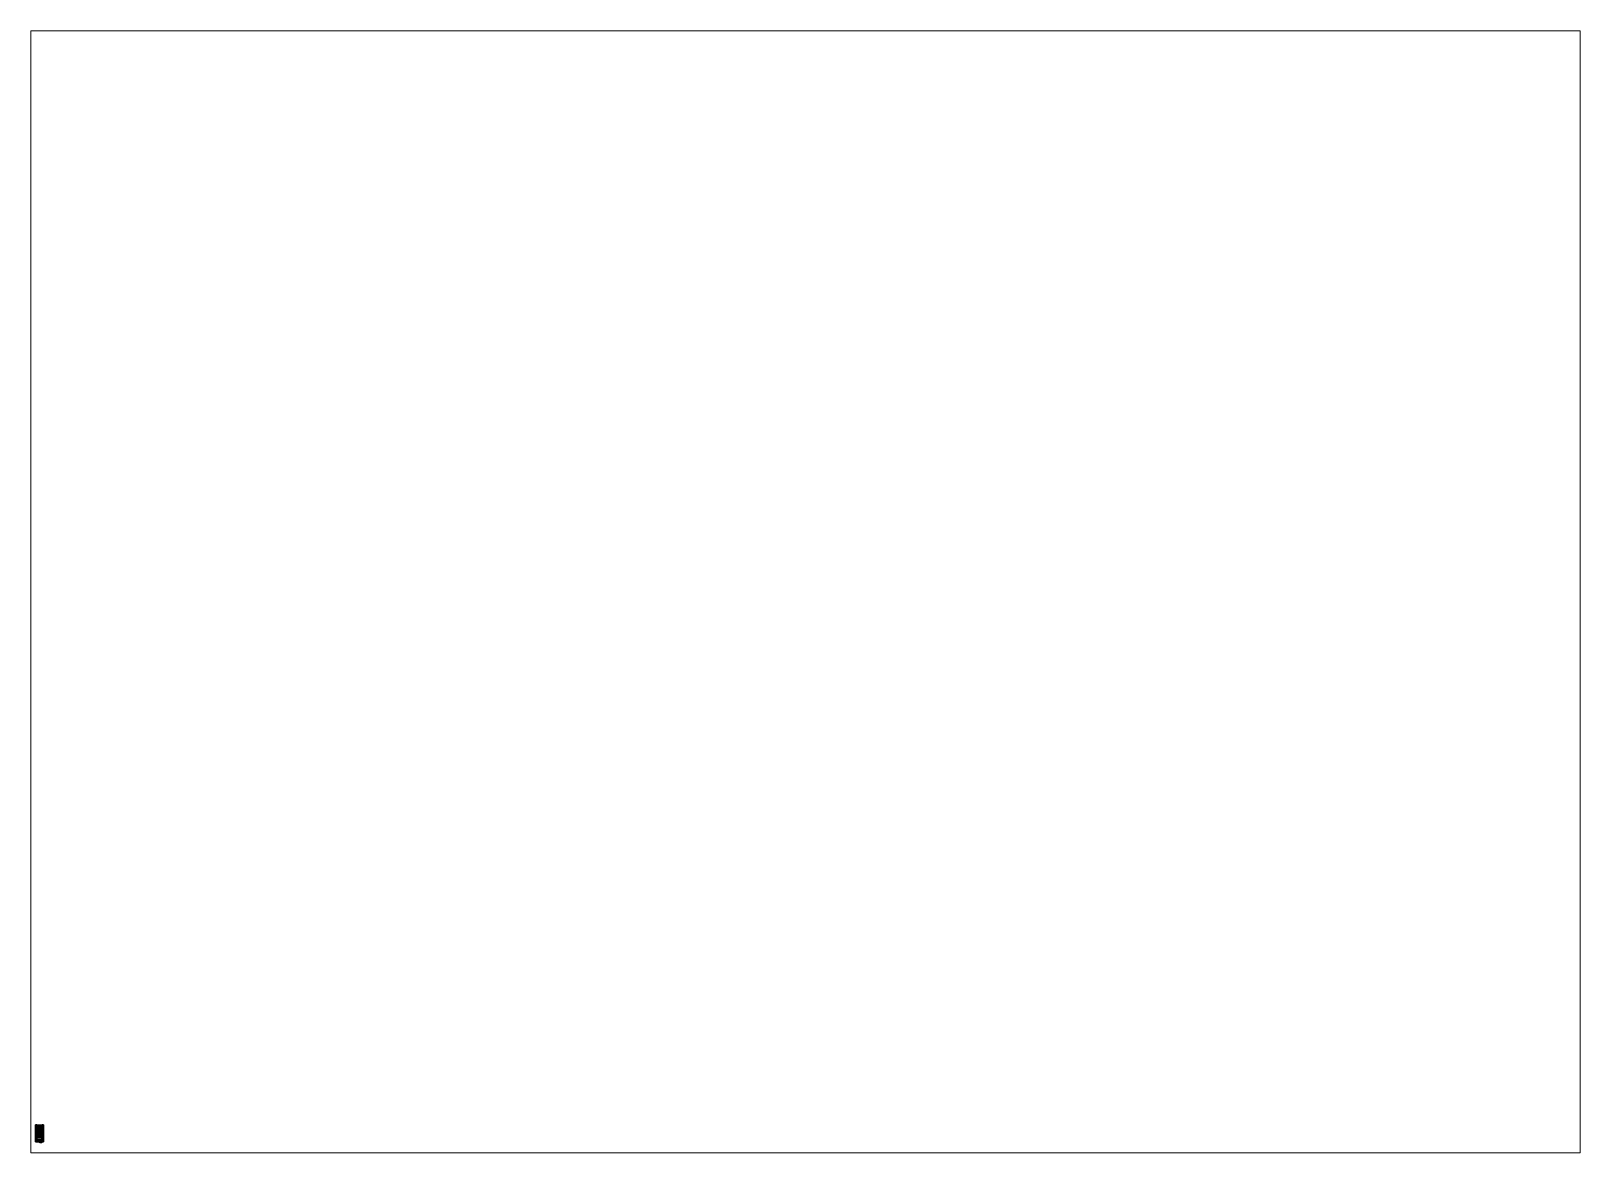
# Paper-space layout 'Layout1' of a CAD drawing. Header units: millimetres. Extents: x 28 to 251, y 20 to 181.
# The model-space entities are those that its viewports show. They can reach past a viewport. Long polylines and large blocks are cut down to what shows.
import ezdxf

# ---------------------------------------------------------------- set-up
doc = ezdxf.new("R2010")
doc.units = ezdxf.units.MM
for name, color, linetype in [('gun', 1, 'Continuous'), ('mudguard', 6, 'Continuous'), ('sleeve', 5, 'Continuous'), ('torsion', 5, 'Continuous'), ('tracks', 3, 'Continuous'), ('wheels', 2, 'Continuous')]:
    doc.layers.add(name, color=color, linetype=linetype)

msp = doc.modelspace()

# ---------------------------------------------------------------- linework, layer by layer
for points in [[(-0.69, 0.61, 1.09), (-1.05, -0.25, 1.09), (-1.05, -0.25, 1.41), (-0.69, 0.61, 1.41)], [(-0.69, 0.61, 1.41), (-1.05, -0.25, 1.41), (1.05, -0.25, 1.41), (0.69, 0.61, 1.41)], [(-1.05, -0.25, 1.41), (-0.81, -0.57, 2.22), (-0.43, -0.09, 2.22), (-0.7, 0.17, 1.41)], [(-0.81, -0.57, 2.22), (-1.05, -0.25, 1.41), (-0.7, 0.17, 1.41), (-0.43, -0.09, 2.22)], [(-0.93, 1.97, 1.24), (-0.95, 1.93, 1.24), (-0.91, 1.93, 1.31), (-0.9, 1.97, 1.29)], [(-0.9, 1.97, 1.19), (-0.91, 1.93, 1.17), (-0.95, 1.93, 1.24), (-0.93, 1.97, 1.24)], [(-0.91, 1.93, 1.31), (-0.95, 1.93, 1.24), (-0.95, 1.83, 1.24), (-0.91, 1.83, 1.31)], [(-0.95, 1.93, 1.24), (-0.91, 1.93, 1.17), (-0.91, 1.83, 1.17), (-0.95, 1.83, 1.24)], [(-0.93, 1.81, 1.24), (-0.95, 1.83, 1.24), (-0.91, 1.83, 1.17), (-0.9, 1.81, 1.19)], [(-0.9, 1.81, 1.29), (-0.91, 1.83, 1.31), (-0.95, 1.83, 1.24), (-0.93, 1.81, 1.24)], [(-0.87, 1.99, 1.24), (-0.93, 1.97, 1.24), (-0.9, 1.97, 1.29), (-0.87, 1.99, 1.24)], [(-0.87, 1.99, 1.24), (-0.9, 1.97, 1.19), (-0.93, 1.97, 1.24), (-0.87, 1.99, 1.24)], [(-0.87, 1.8, 1.24), (-0.93, 1.81, 1.24), (-0.9, 1.81, 1.19), (-0.87, 1.8, 1.24)], [(-0.87, 1.8, 1.24), (-0.9, 1.81, 1.29), (-0.93, 1.81, 1.24), (-0.87, 1.8, 1.24)], [(-0.9, 1.97, 1.29), (-0.91, 1.93, 1.31), (-0.83, 1.93, 1.31), (-0.84, 1.97, 1.29)], [(-0.84, 1.97, 1.19), (-0.83, 1.93, 1.17), (-0.91, 1.93, 1.17), (-0.9, 1.97, 1.19)], [(-0.83, 1.93, 1.31), (-0.91, 1.93, 1.31), (-0.91, 1.83, 1.31), (-0.83, 1.83, 1.31)], [(-0.91, 1.93, 1.17), (-0.83, 1.93, 1.17), (-0.83, 1.83, 1.17), (-0.91, 1.83, 1.17)], [(-0.9, 1.81, 1.19), (-0.91, 1.83, 1.17), (-0.83, 1.83, 1.17), (-0.84, 1.81, 1.19)], [(-0.84, 1.81, 1.29), (-0.83, 1.83, 1.31), (-0.91, 1.83, 1.31), (-0.9, 1.81, 1.29)], [(-0.87, 1.99, 1.24), (-0.9, 1.97, 1.29), (-0.84, 1.97, 1.29), (-0.87, 1.99, 1.24)], [(-0.87, 1.99, 1.24), (-0.84, 1.97, 1.19), (-0.9, 1.97, 1.19), (-0.87, 1.99, 1.24)], [(-0.87, 1.8, 1.24), (-0.9, 1.81, 1.19), (-0.84, 1.81, 1.19), (-0.87, 1.8, 1.24)], [(-0.87, 1.8, 1.24), (-0.84, 1.81, 1.29), (-0.9, 1.81, 1.29), (-0.87, 1.8, 1.24)], [(-0.87, 1.99, 1.24), (-0.84, 1.97, 1.29), (-0.81, 1.97, 1.24), (-0.87, 1.99, 1.24)], [(-0.87, 1.99, 1.24), (-0.81, 1.97, 1.24), (-0.84, 1.97, 1.19), (-0.87, 1.99, 1.24)], [(-0.87, 1.9, 1.09), (-0.87, 1.82, 1.09), (-0.87, 1.84, 1.17), (-0.87, 1.9, 1.17)], [(-0.87, 1.82, 1.09), (-0.87, 1.9, 1.09), (-0.87, 1.9, 1.17), (-0.87, 1.84, 1.17)], [(-0.87, 1.8, 1.24), (-0.84, 1.81, 1.19), (-0.81, 1.81, 1.24), (-0.87, 1.8, 1.24)], [(-0.87, 1.8, 1.24), (-0.81, 1.81, 1.24), (-0.84, 1.81, 1.29), (-0.87, 1.8, 1.24)], [(-0.84, 1.97, 1.29), (-0.83, 1.93, 1.31), (-0.79, 1.93, 1.24), (-0.81, 1.97, 1.24)], [(-0.81, 1.97, 1.24), (-0.79, 1.93, 1.24), (-0.83, 1.93, 1.17), (-0.84, 1.97, 1.19)], [(-0.84, 1.81, 1.19), (-0.83, 1.83, 1.17), (-0.79, 1.83, 1.24), (-0.81, 1.81, 1.24)], [(-0.81, 1.81, 1.24), (-0.79, 1.83, 1.24), (-0.83, 1.83, 1.31), (-0.84, 1.81, 1.29)], [(-0.79, 1.93, 1.24), (-0.83, 1.93, 1.31), (-0.83, 1.83, 1.31), (-0.79, 1.83, 1.24)], [(-0.83, 1.93, 1.17), (-0.79, 1.93, 1.24), (-0.79, 1.83, 1.24), (-0.83, 1.83, 1.17)], [(-0.81, -0.57, 2.22), (-0.43, -0.09, 2.22), (-0.15, 0.02, 2.22), (-0.15, -0.57, 2.22)], [(-0.43, -0.09, 2.22), (-0.81, -0.57, 2.22), (-0.15, -0.57, 2.22), (-0.15, 0.02, 2.22)], [(-0.39, 0.43, 1.41), (-0.7, 0.17, 1.41), (-0.67, 0.14, 1.51), (-0.35, 0.33, 1.51)], [(-0.67, 0.14, 1.51), (-0.7, 0.17, 1.41), (0.7, 0.17, 1.41), (0.67, 0.14, 1.51)], [(-0.69, 2.25, 0.56), (-0.69, 1.84, 0.56), (-0.69, 1.84, 1.09), (-0.69, 2.35, 0.95)], [(-0.69, 2.35, 0.95), (-0.69, 1.84, 1.09), (0.69, 1.84, 1.09), (0.69, 2.35, 0.95)], [(0.69, 2.35, 0.95), (0.69, 2.25, 0.56), (-0.69, 2.25, 0.56), (-0.69, 2.35, 0.95)], [(-0.69, 1.84, 0.34), (-0.69, -1.54, 0.34), (-0.69, -2.1, 0.56), (-0.69, 2.25, 0.56)], [(0.69, 2.25, 0.56), (0.69, 1.84, 0.34), (-0.69, 1.84, 0.34), (-0.69, 2.25, 0.56)], [(0.69, 1.84, 0.34), (0.69, -1.54, 0.34), (-0.69, -1.54, 0.34), (-0.69, 1.84, 0.34)], [(-0.69, 1.84, 0.56), (-0.69, -2.1, 0.56), (-0.69, -2.2, 1.09), (-0.69, 1.84, 1.09)], [(-0.69, 1.84, 1.09), (-0.69, 0.61, 1.09), (-0.69, 0.61, 1.41)], [(0.69, 0.61, 1.41), (0.69, 1.84, 1.09), (-0.69, 1.84, 1.09), (-0.69, 0.61, 1.41)], [(-0.69, 0.61, 1.41), (-0.69, 0.61, 1.41), (0.69, 0.61, 1.41)], [(0, 0.4, 1.51), (-0.35, 0.33, 1.51), (-0.67, 0.14, 1.51), (0.35, 0.33, 1.51)], [(-0.67, 0.14, 1.51), (-0.43, -0.09, 2.22), (-0.15, 0.02, 2.22), (-0.15, 0.35, 1.51)], [(-0.43, -0.09, 2.22), (-0.67, 0.14, 1.51), (-0.15, 0.35, 1.51), (-0.15, 0.02, 2.22)], [(-0.43, -0.09, 2.22), (-0.67, 0.14, 1.51), (-0.15, 0.35, 1.51), (-0.15, 0.02, 2.22)], [(0.67, 0.14, 1.51), (0.35, 0.33, 1.51), (-0.67, 0.14, 1.51), (0.67, 0.14, 1.51)], [(-0.51, 1.57, 1.16), (-0.59, 0.61, 1.41), (-0.59, 0.61, 1.41), (-0.45, 1.46, 1.41)], [(-0.45, 1.46, 1.41), (-0.59, 0.61, 1.41), (0.15, 0.61, 1.41), (0.02, 1.46, 1.41)], [(-0.38, 1.79, 1.1), (-0.51, 1.57, 1.16), (-0.45, 1.46, 1.41), (-0.37, 1.59, 1.41)], [(-0.37, 1.59, 1.41), (-0.45, 1.46, 1.41), (0.02, 1.46, 1.41), (-0.06, 1.59, 1.41)], [(0, 0.51, 1.41), (-0.39, 0.43, 1.41), (-0.35, 0.33, 1.51), (0, 0.4, 1.51)], [(-0.06, 1.59, 1.41), (-0.05, 1.79, 1.1), (-0.38, 1.79, 1.1), (-0.37, 1.59, 1.41)], [(0.02, 1.46, 1.41), (0.08, 1.57, 1.16), (-0.05, 1.79, 1.1), (-0.06, 1.59, 1.41)], [(1, 1.91, -4), (1, 1.91, -5), (0, 1.91, -5), (0, 1.91, -4)], [(1, 1.91, -5), (1, 0.91, -5), (0, 0.91, -5), (0, 1.91, -5)], [(0, 1.91, -5), (0, 0.91, -5), (0, 0.91, -4), (0, 1.91, -4)], [(0, 1.91, -4), (0, 0.91, -4), (1, 0.91, -4), (1, 1.91, -4)], [(0, 0.91, -4), (0, 0.91, -5), (1, 0.91, -5), (1, 0.91, -4)], [(0.39, 0.43, 1.41), (0, 0.51, 1.41), (0, 0.4, 1.51), (0.35, 0.33, 1.51)], [(0.15, 0.61, 1.41), (0.15, 0.61, 1.41), (0.08, 1.57, 1.16), (0.02, 1.46, 1.41)], [(0.43, -0.09, 2.22), (0.67, 0.14, 1.51), (0.15, 0.35, 1.51), (0.15, 0.02, 2.22)], [(0.43, -0.09, 2.22), (0.67, 0.14, 1.51), (0.15, 0.35, 1.51), (0.15, 0.02, 2.22)], [(0.67, 0.14, 1.51), (0.43, -0.09, 2.22), (0.15, 0.02, 2.22), (0.15, 0.35, 1.51)], [(0.15, -0.57, 2.22), (0.15, 0.02, 2.22), (0.43, -0.09, 2.22), (0.81, -0.57, 2.22)], [(0.15, 0.02, 2.22), (0.15, -0.57, 2.22), (0.81, -0.57, 2.22), (0.43, -0.09, 2.22)], [(0.7, 0.17, 1.41), (0.39, 0.43, 1.41), (0.35, 0.33, 1.51), (0.67, 0.14, 1.51)], [(0.43, -0.09, 2.22), (0.7, 0.17, 1.41), (1.05, -0.25, 1.41), (0.81, -0.57, 2.22)], [(0.7, 0.17, 1.41), (0.43, -0.09, 2.22), (0.81, -0.57, 2.22), (1.05, -0.25, 1.41)], [(0.69, 1.84, 1.09), (0.69, 1.84, 0.56), (0.69, 2.25, 0.56), (0.69, 2.35, 0.95)], [(0.69, -2.1, 0.56), (0.69, -1.54, 0.34), (0.69, 1.84, 0.34), (0.69, 2.25, 0.56)], [(0.69, -2.2, 1.09), (0.69, -2.1, 0.56), (0.69, 1.84, 0.56), (0.69, 1.84, 1.09)], [(0.69, 0.61, 1.41), (0.69, 0.61, 1.09), (0.69, 1.84, 1.09), (0.69, 0.61, 1.41)], [(1.05, -0.25, 1.41), (1.05, -0.25, 1.09), (0.69, 0.61, 1.09), (0.69, 0.61, 1.41)], [(1, 0.91, -4), (1, 0.91, -5), (1, 1.91, -5), (1, 1.91, -4)], [(-1.05, -0.25, 1.09), (-1.05, -2.2, 1.09), (-1.05, -2.2, 1.41), (-1.05, -0.25, 1.41)], [(-1.05, -2.2, 1.41), (1.05, -2.2, 1.41), (1.05, -0.25, 1.41), (-1.05, -0.25, 1.41)], [(-0.9, -2.07, 1.87), (-1.05, -2.2, 1.41), (-1.05, -0.25, 1.41), (-0.81, -0.57, 2.22)], [(-1.05, -2.2, 1.41), (-0.9, -2.07, 1.87), (-0.81, -0.57, 2.22), (-1.05, -0.25, 1.41)], [(-1.05, -2.2, 1.09), (-1.05, -1.56, 1.09), (1.05, -1.56, 1.09), (1.05, -2.2, 1.09)], [(1.05, -2.2, 1.41), (0.9, -2.07, 1.87), (-0.9, -2.07, 1.87), (-1.05, -2.2, 1.41)], [(0.9, -2.07, 1.87), (1.05, -2.2, 1.41), (-1.05, -2.2, 1.41), (-0.9, -2.07, 1.87)], [(-1.05, -2.2, 1.41), (-1.05, -2.2, 1.09), (1.05, -2.2, 1.09), (1.05, -2.2, 1.41)], [(-0.9, -2.07, 1.87), (-0.81, -0.57, 2.22), (0.81, -0.57, 2.22), (0.9, -2.07, 1.87)], [(-0.81, -0.57, 2.22), (-0.9, -2.07, 1.87), (0.9, -2.07, 1.87), (0.81, -0.57, 2.22)], [(-0.69, -2.1, 0.56), (-0.69, -1.54, 0.34), (0.69, -1.54, 0.34), (0.69, -2.1, 0.56)], [(-0.69, -2.2, 1.09), (-0.69, -2.1, 0.56), (0.69, -2.1, 0.56), (0.69, -2.2, 1.09)], [(-0.21, -0.18, 1.41), (-0.21, -0.39, 1.41), (-0.21, -0.34, 1.93), (-0.21, -0.24, 1.93)], [(-0.17, -0.24, 1.93), (-0.17, -0.18, 1.41), (-0.21, -0.18, 1.41), (-0.21, -0.24, 1.93)], [(-0.17, -0.26, 1.97), (-0.17, -0.24, 1.93), (-0.21, -0.24, 1.93), (-0.21, -0.26, 1.97)], [(-0.21, -0.32, 1.97), (-0.21, -0.26, 1.97), (-0.21, -0.24, 1.93), (-0.21, -0.34, 1.93)], [(-0.17, -0.32, 1.97), (-0.17, -0.26, 1.97), (-0.21, -0.26, 1.97), (-0.21, -0.32, 1.97)], [(-0.17, -0.34, 1.93), (-0.17, -0.32, 1.97), (-0.21, -0.32, 1.97), (-0.21, -0.34, 1.93)], [(-0.21, -0.34, 1.93), (-0.21, -0.39, 1.41), (-0.17, -0.39, 1.41), (-0.17, -0.34, 1.93)], [(-0.17, -0.34, 1.93), (-0.17, -0.39, 1.41), (-0.17, -0.18, 1.41), (-0.17, -0.24, 1.93)], [(-0.17, -0.34, 1.93), (-0.17, -0.24, 1.93), (-0.17, -0.26, 1.97), (-0.17, -0.32, 1.97)], [(-0.14, -2.1, 0.56), (-0.1, -2.21, 0.58), (-0.1, -2.21, 0.66), (-0.14, -2.11, 0.66)], [(0.14, -2.1, 0.56), (0.1, -2.21, 0.58), (-0.1, -2.21, 0.58), (-0.14, -2.1, 0.56)], [(-0.14, -2.11, 0.66), (-0.1, -2.21, 0.66), (0.1, -2.21, 0.66), (0.14, -2.11, 0.66)], [(-0.1, -2.21, 0.66), (-0.1, -2.21, 0.58), (0.1, -2.21, 0.58), (0.1, -2.21, 0.66)], [(-0.07, -2.2, 1.41), (-0.07, -2.26, 1.41), (-0.07, -2.28, 1.49), (-0.07, -2.14, 1.61)], [(-0.07, -2.14, 1.61), (-0.07, -2.28, 1.49), (0.07, -2.28, 1.49), (0.07, -2.14, 1.61)], [(0.07, -2.2, 1.41), (0.07, -2.26, 1.41), (-0.07, -2.26, 1.41), (-0.07, -2.2, 1.41)], [(0.07, -2.3, 0.66), (-0.07, -2.3, 0.66), (-0.07, -2.21, 0.66), (0.07, -2.21, 0.66)], [(-0.07, -2.3, 0.66), (0.07, -2.3, 0.66), (0.07, -2.21, 0.66), (-0.07, -2.21, 0.66)], [(0.07, -2.3, 0.58), (-0.07, -2.3, 0.58), (-0.07, -2.21, 0.58), (0.07, -2.21, 0.58)], [(-0.07, -2.3, 0.58), (0.07, -2.3, 0.58), (0.07, -2.21, 0.58), (-0.07, -2.21, 0.58)], [(-0.07, -2.28, 1.49), (-0.07, -2.26, 1.41), (0.07, -2.26, 1.41), (0.07, -2.28, 1.49)], [(-0.02, -2.36, 0.69), (0, -2.36, 0.7), (0, -2.23, 0.7), (-0.02, -2.24, 0.69)], [(0, -2.23, 0.54), (-0.02, -2.24, 0.54), (-0.02, -2.24, 0.69), (0, -2.23, 0.71)], [(0, -2.23, 0.54), (0.01, -2.24, 0.54), (0, -2.25, 0.54), (-0.02, -2.24, 0.54)], [(0, -2.36, 0.68), (-0.02, -2.36, 0.69), (-0.02, -2.24, 0.69), (0, -2.25, 0.68)], [(-0.02, -2.24, 0.54), (0, -2.25, 0.54), (0, -2.25, 0.67), (-0.02, -2.24, 0.69)], [(0, -2.36, 0.68), (0.01, -2.36, 0.69), (0, -2.36, 0.7), (-0.02, -2.36, 0.69)], [(0, -2.36, 0.7), (0.01, -2.36, 0.69), (0.01, -2.24, 0.69), (0, -2.23, 0.7)], [(0.01, -2.24, 0.54), (0, -2.23, 0.54), (0, -2.23, 0.71), (0.01, -2.24, 0.69)], [(0.01, -2.36, 0.69), (0, -2.36, 0.68), (0, -2.25, 0.68), (0.01, -2.24, 0.69)], [(0, -2.25, 0.54), (0.01, -2.24, 0.54), (0.01, -2.24, 0.69), (0, -2.25, 0.67)], [(0.07, -2.28, 1.49), (0.07, -2.26, 1.41), (0.07, -2.2, 1.41), (0.07, -2.14, 1.61)], [(0.08, -2.33, 0.82), (0.08, -2.36, 1.02), (0.08, -2.19, 1.04), (0.08, -2.15, 0.83)], [(0.08, -2.28, 0.77), (0.08, -2.33, 0.82), (0.08, -2.15, 0.83), (0.08, -2.19, 0.78)], [(0.08, -2.19, 0.78), (0.08, -2.15, 0.83), (0.56, -2.15, 0.83), (0.56, -2.19, 0.78)], [(0.08, -2.36, 1.02), (0.08, -2.33, 1.07), (0.08, -2.26, 1.08), (0.08, -2.19, 1.04)], [(0.08, -2.19, 1.04), (0.08, -2.26, 1.08), (0.56, -2.26, 1.08), (0.56, -2.19, 1.04)], [(0.56, -2.19, 0.78), (0.56, -2.28, 0.77), (0.08, -2.28, 0.77), (0.08, -2.19, 0.78)], [(0.08, -2.26, 1.08), (0.08, -2.33, 1.07), (0.56, -2.33, 1.07), (0.56, -2.26, 1.08)], [(0.56, -2.28, 0.77), (0.56, -2.33, 0.82), (0.08, -2.33, 0.82), (0.08, -2.28, 0.77)], [(0.56, -2.36, 1.02), (0.56, -2.33, 1.07), (0.08, -2.33, 1.07), (0.08, -2.36, 1.02)], [(0.56, -2.33, 0.82), (0.56, -2.36, 1.02), (0.08, -2.36, 1.02), (0.08, -2.33, 0.82)], [(0.1, -2.21, 0.66), (0.1, -2.21, 0.58), (0.14, -2.1, 0.56), (0.14, -2.11, 0.66)], [(0.17, -0.18, 1.41), (0.17, -0.39, 1.41), (0.17, -0.34, 1.93), (0.17, -0.24, 1.93)], [(0.21, -0.24, 1.93), (0.21, -0.18, 1.41), (0.17, -0.18, 1.41), (0.17, -0.24, 1.93)], [(0.21, -0.18, 1.41), (0.21, -0.39, 1.41), (0.17, -0.39, 1.41), (0.17, -0.18, 1.41)], [(0.17, -0.32, 1.97), (0.17, -0.26, 1.97), (0.17, -0.24, 1.93), (0.17, -0.34, 1.93)], [(0.21, -0.26, 1.97), (0.21, -0.24, 1.93), (0.17, -0.24, 1.93), (0.17, -0.26, 1.97)], [(0.21, -0.32, 1.97), (0.21, -0.26, 1.97), (0.17, -0.26, 1.97), (0.17, -0.32, 1.97)], [(0.21, -0.34, 1.93), (0.21, -0.32, 1.97), (0.17, -0.32, 1.97), (0.17, -0.34, 1.93)], [(0.17, -0.34, 1.93), (0.17, -0.39, 1.41), (0.21, -0.39, 1.41), (0.21, -0.34, 1.93)], [(0.21, -0.34, 1.93), (0.21, -0.39, 1.41), (0.21, -0.18, 1.41), (0.21, -0.24, 1.93)], [(0.21, -0.34, 1.93), (0.21, -0.24, 1.93), (0.21, -0.26, 1.97), (0.21, -0.32, 1.97)], [(0.56, -2.19, 1.04), (0.56, -2.36, 1.02), (0.56, -2.33, 0.82), (0.56, -2.15, 0.83)], [(0.56, -2.15, 0.83), (0.56, -2.33, 0.82), (0.56, -2.28, 0.77), (0.56, -2.19, 0.78)], [(0.56, -2.26, 1.08), (0.56, -2.33, 1.07), (0.56, -2.36, 1.02), (0.56, -2.19, 1.04)], [(0.73, -2.25, 0.9), (0.7, -2.22, 0.87), (0.56, -2.22, 0.87), (0.56, -2.25, 0.9)], [(0.7, -2.22, 0.87), (0.73, -2.25, 0.84), (0.56, -2.25, 0.84), (0.56, -2.22, 0.87)], [(0.76, -2.28, 0.87), (0.73, -2.25, 0.9), (0.56, -2.25, 0.9), (0.56, -2.28, 0.87)], [(0.73, -2.25, 0.84), (0.76, -2.28, 0.87), (0.56, -2.28, 0.87), (0.56, -2.25, 0.84)], [(0.57, -2.33, 1.04), (0.6, -2.29, 1.04), (0.56, -2.29, 1.04), (0.56, -2.33, 1.04)], [(0.6, -2.29, 1.04), (0.63, -2.29, 1), (0.56, -2.29, 1), (0.56, -2.29, 1.04)], [(0.63, -2.29, 1), (0.6, -2.33, 1), (0.56, -2.33, 1), (0.56, -2.29, 1)], [(0.6, -2.33, 1), (0.57, -2.33, 1.04), (0.56, -2.33, 1.04), (0.56, -2.33, 1)], [(0.57, -2.37, 1.08), (0.6, -2.35, 1.1), (0.6, -2.29, 1.04), (0.57, -2.33, 1.04)], [(0.6, -2.39, 1.06), (0.57, -2.37, 1.08), (0.57, -2.33, 1.04), (0.6, -2.33, 1)], [(0.6, -2.39, 1.06), (0.63, -2.37, 1.08), (0.6, -2.35, 1.1), (0.57, -2.37, 1.08)], [(0.6, -2.35, 1.1), (0.63, -2.37, 1.08), (0.63, -2.29, 1), (0.6, -2.29, 1.04)], [(0.63, -2.37, 1.08), (0.6, -2.39, 1.06), (0.6, -2.33, 1), (0.63, -2.29, 1)], [(0.73, -1.94, 0.9), (0.7, -1.94, 0.87), (0.7, -2.22, 0.87), (0.73, -2.25, 0.9)], [(0.7, -1.94, 0.87), (0.73, -1.94, 0.84), (0.73, -2.25, 0.84), (0.7, -2.22, 0.87)], [(0.76, -1.94, 0.87), (0.73, -1.94, 0.9), (0.73, -2.25, 0.9), (0.76, -2.28, 0.87)], [(0.73, -1.94, 0.84), (0.76, -1.94, 0.87), (0.76, -2.28, 0.87), (0.73, -2.25, 0.84)], [(0.81, -0.57, 2.22), (1.05, -0.25, 1.41), (1.05, -2.2, 1.41), (0.9, -2.07, 1.87)], [(1.05, -0.25, 1.41), (0.81, -0.57, 2.22), (0.9, -2.07, 1.87), (1.05, -2.2, 1.41)], [(1.05, -2.2, 1.41), (1.05, -2.2, 1.09), (1.05, -0.25, 1.09), (1.05, -0.25, 1.41)]]:
    msp.add_3dface(points)
at = {"layer": 'gun'}
for points in [[(0, 2.04, 1.83), (-0.1, 2.04, 1.89), (-0.06, 2.09, 1.9), (0, 2.09, 1.87)], [(-0.1, 2.04, 1.89), (-0.1, 2.04, 1.99), (-0.06, 2.09, 1.97), (-0.06, 2.09, 1.9)], [(-0.1, 2.04, 1.99), (0, 2.04, 2.05), (0, 2.09, 2.01), (-0.06, 2.09, 1.97)], [(-0.1, 2.04, 1.88), (0, 2.04, 1.83), (0, 2.09, 1.87), (-0.06, 2.09, 1.9)], [(-0.1, 2.04, 1.99), (-0.1, 2.04, 1.88), (-0.06, 2.09, 1.9), (-0.06, 2.09, 1.98)], [(0, 2.04, 2.05), (-0.1, 2.04, 1.99), (-0.06, 2.09, 1.98), (0, 2.09, 2.01)], [(0, 2.04, 2.05), (-0.1, 2.04, 1.99), (-0.1, 1.88, 1.99), (0, 1.88, 2.05)], [(-0.1, 2.04, 1.89), (0, 2.04, 1.83), (0, 1.88, 1.83), (-0.1, 1.88, 1.89)], [(0, 2.04, 1.83), (-0.1, 2.04, 1.88), (-0.1, 1.88, 1.88), (0, 1.88, 1.83)], [(-0.1, 2.04, 1.99), (0, 2.04, 2.05), (0, 1.88, 2.05), (-0.1, 1.88, 1.99)], [(0, 1.88, 2.05), (-0.1, 1.88, 1.99), (-0.1, 1.84, 1.99), (0, 1.84, 2.05)], [(-0.1, 1.88, 1.99), (-0.1, 1.88, 1.89), (-0.1, 1.84, 1.89), (-0.1, 1.84, 1.99)], [(-0.1, 1.88, 1.89), (0, 1.88, 1.83), (0, 1.84, 1.83), (-0.1, 1.84, 1.89)], [(0, 1.88, 1.83), (-0.1, 1.88, 1.88), (-0.1, 1.84, 1.88), (0, 1.84, 1.83)], [(-0.1, 1.88, 1.88), (-0.1, 1.88, 1.99), (-0.1, 1.84, 1.99), (-0.1, 1.84, 1.88)], [(-0.1, 1.88, 1.99), (0, 1.88, 2.05), (0, 1.84, 2.05), (-0.1, 1.84, 1.99)], [(0, 1.75, 1.85), (-0.08, 1.75, 1.9), (-0.1, 1.84, 1.89), (0, 1.84, 1.83)], [(-0.08, 1.75, 1.98), (0, 1.75, 2.03), (0, 1.84, 2.05), (-0.1, 1.84, 1.99)], [(-0.08, 1.75, 1.9), (0, 1.75, 1.85), (0, 1.84, 1.83), (-0.1, 1.84, 1.88)], [(0, 1.75, 2.03), (-0.08, 1.75, 1.98), (-0.1, 1.84, 1.99), (0, 1.84, 2.05)], [(0, 1.75, 2.03), (-0.08, 1.75, 1.98), (-0.08, 1.66, 1.98), (0, 1.66, 2.03)], [(-0.08, 1.75, 1.98), (-0.08, 1.75, 1.9), (-0.08, 1.66, 1.9), (-0.08, 1.66, 1.98)], [(-0.08, 1.75, 1.9), (0, 1.75, 1.85), (0, 1.66, 1.85), (-0.08, 1.66, 1.9)], [(0, 1.75, 1.85), (-0.08, 1.75, 1.9), (-0.08, 1.66, 1.9), (0, 1.66, 1.85)], [(-0.08, 1.75, 1.9), (-0.08, 1.75, 1.98), (-0.08, 1.66, 1.98), (-0.08, 1.66, 1.9)], [(-0.08, 1.75, 1.98), (0, 1.75, 2.03), (0, 1.66, 2.03), (-0.08, 1.66, 1.98)], [(0, 1.6, 1.87), (-0.06, 1.6, 1.9), (-0.08, 1.66, 1.9), (0, 1.66, 1.85)], [(-0.06, 1.6, 1.9), (-0.06, 1.6, 1.97), (-0.08, 1.66, 1.98), (-0.08, 1.66, 1.9)], [(-0.06, 1.6, 1.97), (0, 1.6, 2.01), (0, 1.66, 2.03), (-0.08, 1.66, 1.98)], [(-0.06, 1.6, 1.9), (0, 1.6, 1.87), (0, 1.66, 1.85), (-0.08, 1.66, 1.9)], [(0, 1.6, 2.01), (-0.06, 1.6, 1.98), (-0.08, 1.66, 1.98), (0, 1.66, 2.03)], [(-0.06, 1.6, 1.98), (-0.06, 1.6, 1.9), (-0.08, 1.66, 1.9), (-0.08, 1.66, 1.98)], [(0, 1.6, 2.01), (-0.06, 1.6, 1.97), (-0.08, -0.66, 1.98), (0, -0.66, 2.03)], [(-0.06, 1.6, 1.97), (-0.06, 1.6, 1.9), (-0.08, -0.66, 1.9), (-0.08, -0.66, 1.98)], [(-0.06, 1.6, 1.9), (0, 1.6, 1.87), (0, -0.66, 1.85), (-0.08, -0.66, 1.9)], [(0.06, 1.6, 1.98), (-0.06, 1.6, 1.9), (-0.06, 1.6, 1.97), (0, 1.6, 2.01)], [(0.06, 1.6, 1.91), (0, 1.6, 1.87), (-0.06, 1.6, 1.9), (0.06, 1.6, 1.98)], [(0.1, 2.04, 1.88), (0, 2.04, 1.83), (0, 2.09, 1.87), (0.06, 2.09, 1.9)], [(0, 2.04, 2.05), (0.1, 2.04, 1.99), (0.06, 2.09, 1.98), (0, 2.09, 2.01)], [(0, 2.04, 1.83), (0.1, 2.04, 1.89), (0.06, 2.09, 1.9), (0, 2.09, 1.87)], [(0.1, 2.04, 1.99), (0, 2.04, 2.05), (0, 2.09, 2.01), (0.06, 2.09, 1.97)], [(0.1, 2.04, 1.99), (0, 2.04, 2.05), (0, 1.88, 2.05), (0.1, 1.88, 1.99)], [(0, 2.04, 1.83), (0.1, 2.04, 1.88), (0.1, 1.88, 1.88), (0, 1.88, 1.83)], [(0.1, 2.04, 1.89), (0, 2.04, 1.83), (0, 1.88, 1.83), (0.1, 1.88, 1.89)], [(0, 2.04, 2.05), (0.1, 2.04, 1.99), (0.1, 1.88, 1.99), (0, 1.88, 2.05)], [(0.1, 1.88, 1.99), (0, 1.88, 2.05), (0, 1.84, 2.05), (0.1, 1.84, 1.99)], [(0, 1.88, 1.83), (0.1, 1.88, 1.88), (0.1, 1.84, 1.88), (0, 1.84, 1.83)], [(0.1, 1.88, 1.89), (0, 1.88, 1.83), (0, 1.84, 1.83), (0.1, 1.84, 1.89)], [(0, 1.88, 2.05), (0.1, 1.88, 1.99), (0.1, 1.84, 1.99), (0, 1.84, 2.05)], [(0.08, 1.75, 1.9), (0, 1.75, 1.85), (0, 1.84, 1.83), (0.1, 1.84, 1.88)], [(0, 1.75, 2.03), (0.08, 1.75, 1.98), (0.1, 1.84, 1.99), (0, 1.84, 2.05)], [(0, 1.75, 1.85), (0.08, 1.75, 1.9), (0.1, 1.84, 1.89), (0, 1.84, 1.83)], [(0.08, 1.75, 1.98), (0, 1.75, 2.03), (0, 1.84, 2.05), (0.1, 1.84, 1.99)], [(0.08, 1.75, 1.98), (0, 1.75, 2.03), (0, 1.66, 2.03), (0.08, 1.66, 1.98)], [(0, 1.75, 1.85), (0.08, 1.75, 1.9), (0.08, 1.66, 1.9), (0, 1.66, 1.85)], [(0.08, 1.75, 1.9), (0, 1.75, 1.85), (0, 1.66, 1.85), (0.08, 1.66, 1.9)], [(0, 1.75, 2.03), (0.08, 1.75, 1.98), (0.08, 1.66, 1.98), (0, 1.66, 2.03)], [(0.06, 1.6, 1.9), (0, 1.6, 1.87), (0, 1.66, 1.85), (0.08, 1.66, 1.9)], [(0, 1.6, 2.01), (0.06, 1.6, 1.98), (0.08, 1.66, 1.98), (0, 1.66, 2.03)], [(0, 1.6, 1.87), (0.06, 1.6, 1.9), (0.08, 1.66, 1.9), (0, 1.66, 1.85)], [(0.06, 1.6, 1.97), (0, 1.6, 2.01), (0, 1.66, 2.03), (0.08, 1.66, 1.98)], [(0.06, 1.6, 1.98), (0, 1.6, 2.01), (0, -0.66, 2.03), (0.08, -0.66, 1.98)], [(0, 1.6, 1.87), (0.06, 1.6, 1.9), (0.08, -0.66, 1.9), (0, -0.66, 1.85)], [(0.1, 2.04, 1.99), (0.1, 2.04, 1.88), (0.06, 2.09, 1.9), (0.06, 2.09, 1.98)], [(0.1, 2.04, 1.89), (0.1, 2.04, 1.99), (0.06, 2.09, 1.97), (0.06, 2.09, 1.9)], [(0.06, 1.6, 1.98), (0.06, 1.6, 1.9), (0.08, 1.66, 1.9), (0.08, 1.66, 1.98)], [(0.06, 1.6, 1.9), (0.06, 1.6, 1.97), (0.08, 1.66, 1.98), (0.08, 1.66, 1.9)], [(0.06, 1.6, 1.9), (0.06, 1.6, 1.98), (0.08, -0.66, 1.98), (0.08, -0.66, 1.9)], [(0.08, 1.75, 1.9), (0.08, 1.75, 1.98), (0.08, 1.66, 1.98), (0.08, 1.66, 1.9)], [(0.08, 1.75, 1.98), (0.08, 1.75, 1.9), (0.08, 1.66, 1.9), (0.08, 1.66, 1.98)], [(0.1, 1.88, 1.88), (0.1, 1.88, 1.99), (0.1, 1.84, 1.99), (0.1, 1.84, 1.88)], [(0.1, 1.88, 1.99), (0.1, 1.88, 1.89), (0.1, 1.84, 1.89), (0.1, 1.84, 1.99)], [(-0.15, -0.66, 1.78), (-0.15, -0.96, 1.78), (-0.15, -0.96, 2.05), (-0.15, -0.66, 2.05)], [(0.15, -0.66, 2.05), (0.15, -0.66, 1.78), (-0.15, -0.66, 1.78), (-0.15, -0.66, 2.05)], [(-0.15, -0.66, 2.05), (-0.15, -0.96, 2.05), (0.15, -0.96, 2.05), (0.15, -0.66, 2.05)], [(0.15, -0.66, 1.78), (0.15, -0.96, 1.78), (-0.15, -0.96, 1.78), (-0.15, -0.66, 1.78)], [(-0.15, -0.96, 2.05), (-0.15, -0.96, 1.78), (0.15, -0.96, 1.78), (0.15, -0.96, 2.05)], [(-0.05, -0.66, 2.05), (-0.05, -0.7, 2.05), (-0.05, -0.7, 2.15), (-0.05, -0.66, 2.15)], [(-0.05, -0.66, 2.15), (-0.05, -0.7, 2.15), (0.05, -0.7, 2.15), (0.05, -0.66, 2.15)], [(0.05, -0.66, 2.15), (0.05, -0.66, 2.05), (-0.05, -0.66, 2.05), (-0.05, -0.66, 2.15)], [(-0.05, -0.7, 2.15), (-0.05, -0.7, 2.05), (0.05, -0.7, 2.05), (0.05, -0.7, 2.15)], [(0, -0.07, 2.15), (-0.02, -0.07, 2.13), (-0.02, -0.66, 2.13), (0, -0.66, 2.15)], [(-0.02, -0.07, 2.13), (0, -0.07, 2.11), (0, -0.66, 2.11), (-0.02, -0.66, 2.13)], [(0.02, -0.07, 2.13), (0, -0.07, 2.15), (0, -0.66, 2.15), (0.02, -0.66, 2.13)], [(0, -0.07, 2.11), (0.02, -0.07, 2.13), (0.02, -0.66, 2.13), (0, -0.66, 2.11)], [(0.05, -0.7, 2.15), (0.05, -0.7, 2.05), (0.05, -0.66, 2.05), (0.05, -0.66, 2.15)], [(0.15, -0.96, 2.05), (0.15, -0.96, 1.78), (0.15, -0.66, 1.78), (0.15, -0.66, 2.05)]]:
    msp.add_3dface(points, dxfattribs=at)
at = {"layer": 'mudguard'}
for points in [[(-1.1, 2.11, 1.09), (-1.1, 2.29, 1.01), (-0.69, 2.29, 1.01), (-0.69, 2.11, 1.09)], [(-1.1, 2.29, 1.01), (-1.1, 2.11, 1.09), (-0.69, 2.11, 1.09), (-0.69, 2.29, 1.01)], [(-1.1, -1.56, 1.09), (-1.1, 2.11, 1.09), (-0.69, 2.11, 1.09), (-0.69, -1.56, 1.09)], [(-1.1, 2.11, 1.09), (-1.1, -1.56, 1.09), (-0.69, -1.56, 1.09), (-0.69, 2.11, 1.09)], [(-0.69, 1.84, 1.09), (-0.69, 2.29, 0.96), (-0.69, 2.29, 1.01), (-0.69, 2.11, 1.09)], [(-0.69, 2.29, 0.96), (-0.69, 1.84, 1.09), (-0.69, 2.11, 1.09), (-0.69, 2.29, 1.01)], [(0.69, 2.29, 0.96), (0.69, 1.84, 1.09), (0.69, 2.11, 1.09), (0.69, 2.29, 1.01)], [(0.69, 1.84, 1.09), (0.69, 2.29, 0.96), (0.69, 2.29, 1.01), (0.69, 2.11, 1.09)], [(1.1, 2.11, 1.09), (1.1, 2.29, 1.01), (0.69, 2.29, 1.01), (0.69, 2.11, 1.09)], [(1.1, 2.29, 1.01), (1.1, 2.11, 1.09), (0.69, 2.11, 1.09), (0.69, 2.29, 1.01)], [(1.1, -1.56, 1.09), (1.1, 2.11, 1.09), (0.69, 2.11, 1.09), (0.69, -1.56, 1.09)], [(1.1, 2.11, 1.09), (1.1, -1.56, 1.09), (0.69, -1.56, 1.09), (0.69, 2.11, 1.09)], [(-1.1, -2.16, 0.92), (-1.1, -1.56, 1.09), (-0.69, -1.56, 1.09), (-0.69, -2.16, 0.92)], [(-1.1, -1.56, 1.09), (-1.1, -2.16, 0.92), (-0.69, -2.16, 0.92), (-0.69, -1.56, 1.09)], [(1.1, -2.16, 0.92), (1.1, -1.56, 1.09), (0.69, -1.56, 1.09), (0.69, -2.16, 0.92)], [(1.1, -1.56, 1.09), (1.1, -2.16, 0.92), (0.69, -2.16, 0.92), (0.69, -1.56, 1.09)]]:
    msp.add_3dface(points, dxfattribs=at)
at = {"layer": 'sleeve'}
for points in [[(-0.18, 0.53, 1.66), (-0.18, 0.45, 1.66), (-0.18, 0.45, 1.75), (-0.18, 0.53, 1.75)], [(0.18, 0.53, 1.75), (0.18, 0.53, 1.66), (-0.18, 0.53, 1.66), (-0.18, 0.53, 1.75)], [(-0.18, 0.53, 1.75), (-0.18, 0.45, 1.75), (0.18, 0.45, 1.75), (0.18, 0.53, 1.75)], [(-0.15, 0.53, 1.6), (-0.15, 0.45, 1.6), (-0.18, 0.45, 1.66), (-0.18, 0.53, 1.66)], [(0.18, 0.53, 1.66), (0.15, 0.53, 1.6), (-0.15, 0.53, 1.6), (-0.18, 0.53, 1.66)], [(-0.18, 0.45, 1.75), (-0.18, 0.45, 1.66), (0.18, 0.45, 1.66), (0.18, 0.45, 1.75)], [(-0.18, 0.45, 1.66), (-0.15, 0.45, 1.6), (0.15, 0.45, 1.6), (0.18, 0.45, 1.66)], [(0.15, 0.53, 1.6), (0.15, 0.45, 1.6), (-0.15, 0.45, 1.6), (-0.15, 0.53, 1.6)], [(-0.14, 0.51, 2), (-0.15, 0.5, 2), (-0.01, 0.5, 2.15), (0, 0.51, 2.14)], [(-0.14, 0.51, 1.75), (-0.15, 0.5, 1.75), (-0.15, 0.5, 2), (-0.14, 0.51, 2)], [(-0.15, 0.5, 2), (-0.14, 0.49, 2), (0, 0.49, 2.14), (-0.01, 0.5, 2.15)], [(-0.15, 0.5, 1.75), (-0.14, 0.49, 1.75), (-0.14, 0.49, 2), (-0.15, 0.5, 2)], [(-0.13, 0.5, 2), (-0.14, 0.51, 2), (0, 0.51, 2.14), (0.01, 0.5, 2.13)], [(-0.13, 0.5, 1.75), (-0.14, 0.51, 1.75), (-0.14, 0.51, 2), (-0.13, 0.5, 2)], [(-0.14, 0.49, 2), (-0.13, 0.5, 2), (0.01, 0.5, 2.13), (0, 0.49, 2.14)], [(-0.14, 0.49, 1.75), (-0.13, 0.5, 1.75), (-0.13, 0.5, 2), (-0.14, 0.49, 2)], [(-0.11, 0.99, 1.69), (-0.11, -0.66, 1.69), (-0.11, -0.66, 1.81), (-0.11, 0.99, 1.81)], [(0.11, 0.99, 1.81), (0.11, 0.99, 1.69), (-0.11, 0.99, 1.69), (-0.11, 0.99, 1.81)], [(-0.11, 0.99, 1.81), (-0.11, -0.66, 1.81), (0.11, -0.66, 1.81), (0.11, 0.99, 1.81)], [(-0.08, 0.99, 1.66), (-0.08, -0.66, 1.66), (-0.11, -0.66, 1.69), (-0.11, 0.99, 1.69)], [(0.11, 0.99, 1.69), (0.08, 0.99, 1.66), (-0.08, 0.99, 1.66), (-0.11, 0.99, 1.69)], [(-0.06, 0.73, 2), (-0.09, 0.73, 1.94), (-0.09, 0.58, 1.94), (-0.06, 0.58, 2)], [(-0.09, 0.73, 1.94), (-0.06, 0.73, 1.88), (-0.06, 0.58, 1.88), (-0.09, 0.58, 1.94)], [(0.06, 0.73, 2), (-0.09, 0.73, 1.94), (-0.06, 0.73, 2), (0, 0.73, 2.03)], [(0.09, 0.73, 1.94), (-0.06, 0.73, 1.88), (-0.09, 0.73, 1.94), (0.06, 0.73, 2)], [(0.09, 0.58, 1.94), (-0.06, 0.58, 2), (-0.09, 0.58, 1.94), (0.06, 0.58, 1.88)], [(0.06, 0.58, 1.88), (-0.09, 0.58, 1.94), (-0.06, 0.58, 1.88), (0, 0.58, 1.85)], [(0.08, 0.99, 1.66), (0.08, -0.66, 1.66), (-0.08, -0.66, 1.66), (-0.08, 0.99, 1.66)], [(-0.04, 0.99, 1.68), (-0.07, 0.99, 1.74), (-0.05, 1.02, 1.74), (-0.03, 1.02, 1.7)], [(-0.07, 0.99, 1.74), (-0.04, 0.99, 1.8), (-0.03, 1.02, 1.78), (-0.05, 1.02, 1.74)], [(-0.07, 0.73, 1.81), (-0.07, -0.66, 1.81), (-0.07, -0.66, 1.83), (-0.07, 0.73, 1.83)], [(-0.07, 0.73, 1.83), (-0.07, 0.58, 1.83), (-0.07, 0.58, 1.85), (-0.07, 0.73, 1.85)], [(-0.07, 0.73, 1.85), (-0.07, 0.58, 1.85), (0.07, 0.58, 1.85), (0.07, 0.73, 1.85)], [(0.07, 0.73, 1.85), (0.07, 0.73, 1.81), (-0.07, 0.73, 1.81), (-0.07, 0.73, 1.85)], [(-0.03, 0.67, 2.08), (-0.07, 0.67, 2.14), (-0.04, 0.71, 2.14), (-0.02, 0.71, 2.11)], [(-0.07, 0.67, 2.14), (-0.03, 0.67, 2.2), (-0.02, 0.71, 2.17), (-0.04, 0.71, 2.14)], [(-0.03, 0.67, 2.2), (-0.07, 0.67, 2.14), (-0.07, 0.63, 2.14), (-0.03, 0.63, 2.2)], [(-0.07, 0.67, 2.14), (-0.03, 0.67, 2.08), (-0.03, 0.63, 2.08), (-0.07, 0.63, 2.14)], [(0.03, 0.63, 2.2), (-0.03, 0.63, 2.2), (-0.07, 0.63, 2.14), (0.07, 0.63, 2.14)], [(0.07, 0.63, 2.14), (-0.07, 0.63, 2.14), (-0.03, 0.63, 2.08), (0.03, 0.63, 2.08)], [(-0.07, 0.58, 1.83), (-0.07, -0.66, 1.83), (0.07, -0.66, 1.83), (0.07, 0.58, 1.83)], [(-0.07, 0.58, 1.85), (-0.07, 0.58, 1.83), (0.07, 0.58, 1.83), (0.07, 0.58, 1.85)], [(0, 0.73, 2.03), (-0.06, 0.73, 2), (-0.06, 0.58, 2), (0, 0.58, 2.03)], [(-0.06, 0.73, 1.88), (0, 0.73, 1.85), (0, 0.58, 1.85), (-0.06, 0.58, 1.88)], [(0.06, 0.73, 1.88), (0, 0.73, 1.85), (-0.06, 0.73, 1.88), (0.09, 0.73, 1.94)], [(-0.03, 0.63, 2.19), (-0.06, 0.63, 2.14), (-0.06, -0.48, 2.14), (-0.03, -0.48, 2.19)], [(-0.06, 0.63, 2.14), (-0.03, 0.63, 2.09), (-0.03, -0.48, 2.09), (-0.06, -0.48, 2.14)], [(0.06, 0.58, 2), (0, 0.58, 2.03), (-0.06, 0.58, 2), (0.09, 0.58, 1.94)], [(-0.03, 1.02, 1.78), (0.02, 1.02, 1.78), (0.05, 1.02, 1.74), (-0.05, 1.02, 1.74)], [(-0.05, 1.02, 1.74), (0.05, 1.02, 1.74), (0.02, 1.02, 1.7), (-0.03, 1.02, 1.7)], [(-0.02, 0.71, 2.17), (0.02, 0.71, 2.17), (0.03, 0.71, 2.14), (-0.04, 0.71, 2.14)], [(-0.04, 0.71, 2.14), (0.03, 0.71, 2.14), (0.02, 0.71, 2.11), (-0.02, 0.71, 2.11)], [(0.03, 0.99, 1.68), (-0.04, 0.99, 1.68), (-0.03, 1.02, 1.7), (0.02, 1.02, 1.7)], [(-0.04, 0.99, 1.8), (0.03, 0.99, 1.8), (0.02, 1.02, 1.78), (-0.03, 1.02, 1.78)], [(0.03, 0.67, 2.08), (-0.03, 0.67, 2.08), (-0.02, 0.71, 2.11), (0.02, 0.71, 2.11)], [(-0.03, 0.67, 2.2), (0.03, 0.67, 2.2), (0.02, 0.71, 2.17), (-0.02, 0.71, 2.17)], [(0.03, 0.67, 2.2), (-0.03, 0.67, 2.2), (-0.03, 0.63, 2.2), (0.03, 0.63, 2.2)], [(-0.03, 0.67, 2.08), (0.03, 0.67, 2.08), (0.03, 0.63, 2.08), (-0.03, 0.63, 2.08)], [(0.03, 0.63, 2.19), (-0.03, 0.63, 2.19), (-0.03, -0.48, 2.19), (0.03, -0.48, 2.19)], [(-0.03, 0.63, 2.09), (0.03, 0.63, 2.09), (0.03, -0.48, 2.09), (-0.03, -0.48, 2.09)], [(0.14, 0.51, 2), (0.13, 0.5, 2), (-0.01, 0.5, 2.13), (0, 0.51, 2.14)], [(0.13, 0.5, 2), (0.14, 0.49, 2), (0, 0.49, 2.14), (-0.01, 0.5, 2.13)], [(0.06, 0.73, 2), (0, 0.73, 2.03), (0, 0.58, 2.03), (0.06, 0.58, 2)], [(0, 0.73, 1.85), (0.06, 0.73, 1.88), (0.06, 0.58, 1.88), (0, 0.58, 1.85)], [(0.15, 0.5, 2), (0.14, 0.51, 2), (0, 0.51, 2.14), (0.01, 0.5, 2.15)], [(0.14, 0.49, 2), (0.15, 0.5, 2), (0.01, 0.5, 2.15), (0, 0.49, 2.14)], [(0.03, 0.99, 1.8), (0.07, 0.99, 1.74), (0.05, 1.02, 1.74), (0.02, 1.02, 1.78)], [(0.07, 0.67, 2.14), (0.03, 0.67, 2.08), (0.02, 0.71, 2.11), (0.03, 0.71, 2.14)], [(0.03, 0.67, 2.2), (0.07, 0.67, 2.14), (0.03, 0.71, 2.14), (0.02, 0.71, 2.17)], [(0.07, 0.99, 1.74), (0.03, 0.99, 1.68), (0.02, 1.02, 1.7), (0.05, 1.02, 1.74)], [(0.07, 0.67, 2.14), (0.03, 0.67, 2.2), (0.03, 0.63, 2.2), (0.07, 0.63, 2.14)], [(0.03, 0.67, 2.08), (0.07, 0.67, 2.14), (0.07, 0.63, 2.14), (0.03, 0.63, 2.08)], [(0.06, 0.63, 2.14), (0.03, 0.63, 2.19), (0.03, -0.48, 2.19), (0.06, -0.48, 2.14)], [(0.03, 0.63, 2.09), (0.06, 0.63, 2.14), (0.06, -0.48, 2.14), (0.03, -0.48, 2.09)], [(0.09, 0.73, 1.94), (0.06, 0.73, 2), (0.06, 0.58, 2), (0.09, 0.58, 1.94)], [(0.06, 0.73, 1.88), (0.09, 0.73, 1.94), (0.09, 0.58, 1.94), (0.06, 0.58, 1.88)], [(0.07, -0.66, 1.83), (0.07, -0.66, 1.81), (0.07, 0.73, 1.81), (0.07, 0.73, 1.83)], [(0.07, 0.58, 1.85), (0.07, 0.58, 1.83), (0.07, 0.73, 1.83), (0.07, 0.73, 1.85)], [(0.11, -0.66, 1.69), (0.08, -0.66, 1.66), (0.08, 0.99, 1.66), (0.11, 0.99, 1.69)], [(0.11, -0.66, 1.81), (0.11, -0.66, 1.69), (0.11, 0.99, 1.69), (0.11, 0.99, 1.81)], [(0.14, 0.51, 1.75), (0.13, 0.5, 1.75), (0.13, 0.5, 2), (0.14, 0.51, 2)], [(0.13, 0.5, 1.75), (0.14, 0.49, 1.75), (0.14, 0.49, 2), (0.13, 0.5, 2)], [(0.15, 0.5, 1.75), (0.14, 0.51, 1.75), (0.14, 0.51, 2), (0.15, 0.5, 2)], [(0.14, 0.49, 1.75), (0.15, 0.5, 1.75), (0.15, 0.5, 2), (0.14, 0.49, 2)], [(0.18, 0.45, 1.66), (0.15, 0.45, 1.6), (0.15, 0.53, 1.6), (0.18, 0.53, 1.66)], [(0.18, 0.45, 1.75), (0.18, 0.45, 1.66), (0.18, 0.53, 1.66), (0.18, 0.53, 1.75)], [(-0.11, -0.28, 1.96), (-0.11, -0.26, 1.93), (-0.22, -0.26, 1.93), (-0.22, -0.28, 1.96)], [(-0.11, -0.26, 1.93), (-0.11, -0.28, 1.9), (-0.22, -0.28, 1.9), (-0.22, -0.26, 1.93)], [(-0.22, -0.31, 1.96), (-0.22, -0.28, 1.96), (-0.22, -0.26, 1.93), (-0.22, -0.32, 1.93)], [(-0.22, -0.32, 1.93), (-0.22, -0.26, 1.93), (-0.22, -0.28, 1.9), (-0.22, -0.31, 1.9)], [(-0.11, -0.31, 1.96), (-0.11, -0.28, 1.96), (-0.22, -0.28, 1.96), (-0.22, -0.31, 1.96)], [(-0.11, -0.28, 1.9), (-0.11, -0.31, 1.9), (-0.22, -0.31, 1.9), (-0.22, -0.28, 1.9)], [(-0.11, -0.32, 1.93), (-0.11, -0.31, 1.96), (-0.22, -0.31, 1.96), (-0.22, -0.32, 1.93)], [(-0.11, -0.31, 1.9), (-0.11, -0.32, 1.93), (-0.22, -0.32, 1.93), (-0.22, -0.31, 1.9)], [(-0.15, -0.22, 1.75), (-0.15, -0.36, 1.75), (-0.15, -0.32, 1.93), (-0.15, -0.26, 1.93)], [(-0.11, -0.26, 1.93), (-0.11, -0.22, 1.75), (-0.15, -0.22, 1.75), (-0.15, -0.26, 1.93)], [(-0.11, -0.22, 1.75), (-0.11, -0.36, 1.75), (-0.15, -0.36, 1.75), (-0.15, -0.22, 1.75)], [(-0.15, -0.26, 1.93), (-0.15, -0.32, 1.93), (-0.11, -0.32, 1.93), (-0.11, -0.26, 1.93)], [(-0.15, -0.32, 1.93), (-0.15, -0.36, 1.75), (-0.11, -0.36, 1.75), (-0.11, -0.32, 1.93)], [(-0.11, -0.32, 1.93), (-0.11, -0.35, 1.81), (-0.11, -0.23, 1.81), (-0.11, -0.26, 1.93)], [(-0.11, -0.32, 1.93), (-0.11, -0.26, 1.93), (-0.11, -0.28, 1.96), (-0.11, -0.31, 1.96)], [(-0.11, -0.31, 1.9), (-0.11, -0.28, 1.9), (-0.11, -0.26, 1.93), (-0.11, -0.32, 1.93)], [(0.1, -0.51, 2.17), (0.1, -0.49, 2.14), (-0.1, -0.49, 2.14), (-0.1, -0.51, 2.17)], [(0.1, -0.49, 2.14), (0.1, -0.51, 2.11), (-0.1, -0.51, 2.11), (-0.1, -0.49, 2.14)], [(-0.1, -0.54, 2.17), (-0.1, -0.51, 2.17), (-0.1, -0.49, 2.14), (-0.1, -0.55, 2.14)], [(-0.1, -0.55, 2.14), (-0.1, -0.49, 2.14), (-0.1, -0.51, 2.11), (-0.1, -0.54, 2.11)], [(-0.09, -0.51, 1.81), (-0.1, -0.52, 1.81), (-0.1, -0.52, 2.12), (-0.09, -0.51, 2.12)], [(0.1, -0.54, 2.17), (0.1, -0.51, 2.17), (-0.1, -0.51, 2.17), (-0.1, -0.54, 2.17)], [(0.1, -0.51, 2.11), (0.1, -0.54, 2.11), (-0.1, -0.54, 2.11), (-0.1, -0.51, 2.11)], [(-0.1, -0.52, 1.81), (-0.09, -0.53, 1.81), (-0.09, -0.53, 2.12), (-0.1, -0.52, 2.12)], [(0.1, -0.55, 2.14), (0.1, -0.54, 2.17), (-0.1, -0.54, 2.17), (-0.1, -0.55, 2.14)], [(0.1, -0.54, 2.11), (0.1, -0.55, 2.14), (-0.1, -0.55, 2.14), (-0.1, -0.54, 2.11)], [(-0.08, -0.52, 1.81), (-0.09, -0.51, 1.81), (-0.09, -0.51, 2.12), (-0.08, -0.52, 2.12)], [(-0.09, -0.53, 1.81), (-0.08, -0.52, 1.81), (-0.08, -0.52, 2.12), (-0.09, -0.53, 2.12)], [(-0.07, -0.48, 2.14), (-0.03, -0.48, 2.08), (-0.03, -0.57, 2.08), (-0.07, -0.57, 2.14)], [(-0.03, -0.48, 2.2), (-0.07, -0.48, 2.14), (-0.07, -0.57, 2.14), (-0.03, -0.57, 2.2)], [(0.07, -0.48, 2.14), (-0.07, -0.48, 2.14), (-0.03, -0.48, 2.2), (0.03, -0.48, 2.2)], [(0.03, -0.48, 2.08), (-0.03, -0.48, 2.08), (-0.07, -0.48, 2.14), (0.07, -0.48, 2.14)], [(0.07, -0.57, 2.14), (-0.07, -0.57, 2.14), (-0.03, -0.57, 2.08), (0.03, -0.57, 2.08)], [(0.03, -0.57, 2.2), (-0.03, -0.57, 2.2), (-0.07, -0.57, 2.14), (0.07, -0.57, 2.14)], [(-0.03, -0.48, 2.08), (0.03, -0.48, 2.08), (0.03, -0.57, 2.08), (-0.03, -0.57, 2.08)], [(0.03, -0.48, 2.2), (-0.03, -0.48, 2.2), (-0.03, -0.57, 2.2), (0.03, -0.57, 2.2)], [(0.03, -0.48, 2.08), (0.07, -0.48, 2.14), (0.07, -0.57, 2.14), (0.03, -0.57, 2.08)], [(0.07, -0.48, 2.14), (0.03, -0.48, 2.2), (0.03, -0.57, 2.2), (0.07, -0.57, 2.14)], [(0.09, -0.51, 1.81), (0.08, -0.52, 1.81), (0.08, -0.52, 2.12), (0.09, -0.51, 2.12)], [(0.08, -0.52, 1.81), (0.09, -0.53, 1.81), (0.09, -0.53, 2.12), (0.08, -0.52, 2.12)], [(0.1, -0.52, 1.81), (0.09, -0.51, 1.81), (0.09, -0.51, 2.12), (0.1, -0.52, 2.12)], [(0.09, -0.53, 1.81), (0.1, -0.52, 1.81), (0.1, -0.52, 2.12), (0.09, -0.53, 2.12)], [(0.1, -0.55, 2.14), (0.1, -0.49, 2.14), (0.1, -0.51, 2.17), (0.1, -0.54, 2.17)], [(0.1, -0.54, 2.11), (0.1, -0.51, 2.11), (0.1, -0.49, 2.14), (0.1, -0.55, 2.14)], [(0.15, -0.26, 1.93), (0.15, -0.22, 1.75), (0.11, -0.22, 1.75), (0.11, -0.26, 1.93)], [(0.15, -0.22, 1.75), (0.15, -0.36, 1.75), (0.11, -0.36, 1.75), (0.11, -0.22, 1.75)], [(0.11, -0.23, 1.81), (0.11, -0.35, 1.81), (0.11, -0.32, 1.93), (0.11, -0.26, 1.93)], [(0.11, -0.32, 1.93), (0.11, -0.26, 1.93), (0.11, -0.28, 1.9), (0.11, -0.31, 1.9)], [(0.22, -0.26, 1.93), (0.22, -0.28, 1.9), (0.11, -0.28, 1.9), (0.11, -0.26, 1.93)], [(0.11, -0.31, 1.96), (0.11, -0.28, 1.96), (0.11, -0.26, 1.93), (0.11, -0.32, 1.93)], [(0.22, -0.28, 1.96), (0.22, -0.26, 1.93), (0.11, -0.26, 1.93), (0.11, -0.28, 1.96)], [(0.11, -0.26, 1.93), (0.11, -0.32, 1.93), (0.15, -0.32, 1.93), (0.15, -0.26, 1.93)], [(0.22, -0.28, 1.9), (0.22, -0.31, 1.9), (0.11, -0.31, 1.9), (0.11, -0.28, 1.9)], [(0.22, -0.31, 1.96), (0.22, -0.28, 1.96), (0.11, -0.28, 1.96), (0.11, -0.31, 1.96)], [(0.22, -0.31, 1.9), (0.22, -0.32, 1.93), (0.11, -0.32, 1.93), (0.11, -0.31, 1.9)], [(0.22, -0.32, 1.93), (0.22, -0.31, 1.96), (0.11, -0.31, 1.96), (0.11, -0.32, 1.93)], [(0.11, -0.32, 1.93), (0.11, -0.36, 1.75), (0.15, -0.36, 1.75), (0.15, -0.32, 1.93)], [(0.15, -0.32, 1.93), (0.15, -0.36, 1.75), (0.15, -0.22, 1.75), (0.15, -0.26, 1.93)], [(0.22, -0.31, 1.9), (0.22, -0.28, 1.9), (0.22, -0.26, 1.93), (0.22, -0.32, 1.93)], [(0.22, -0.32, 1.93), (0.22, -0.26, 1.93), (0.22, -0.28, 1.96), (0.22, -0.31, 1.96)]]:
    msp.add_3dface(points, dxfattribs=at)
at = {"layer": 'torsion'}
for points in [[(-0.81, 1.13, 0.75), (-0.81, 1.23, 0.75), (-0.81, 1.21, 0.71), (-0.81, 1.16, 0.71)], [(-0.81, 1.16, 0.79), (-0.81, 1.21, 0.79), (-0.81, 1.23, 0.75), (-0.81, 1.13, 0.75)], [(-0.81, 1.21, 0.71), (-0.81, 1.23, 0.75), (-0.69, 1.23, 0.75), (-0.69, 1.21, 0.71)], [(-0.81, 1.23, 0.75), (-0.81, 1.21, 0.79), (-0.69, 1.21, 0.79), (-0.69, 1.23, 0.75)], [(-0.81, 1.16, 0.71), (-0.81, 1.21, 0.71), (-0.69, 1.21, 0.71), (-0.69, 1.16, 0.71)], [(-0.81, 1.21, 0.79), (-0.81, 1.16, 0.79), (-0.69, 1.16, 0.79), (-0.69, 1.21, 0.79)], [(-0.81, 1.13, 0.75), (-0.81, 1.16, 0.71), (-0.69, 1.16, 0.71), (-0.69, 1.13, 0.75)], [(-0.81, 1.16, 0.79), (-0.81, 1.13, 0.75), (-0.69, 1.13, 0.75), (-0.69, 1.16, 0.79)], [(-0.81, 0.56, 0.75), (-0.81, 0.66, 0.75), (-0.81, 0.63, 0.71), (-0.81, 0.58, 0.71)], [(-0.81, 0.58, 0.79), (-0.81, 0.63, 0.79), (-0.81, 0.66, 0.75), (-0.81, 0.56, 0.75)], [(-0.81, 0.66, 0.75), (-0.81, 0.63, 0.79), (-0.69, 0.63, 0.79), (-0.69, 0.66, 0.75)], [(-0.81, 0.63, 0.71), (-0.81, 0.66, 0.75), (-0.69, 0.66, 0.75), (-0.69, 0.63, 0.71)], [(-0.81, 0.63, 0.79), (-0.81, 0.58, 0.79), (-0.69, 0.58, 0.79), (-0.69, 0.63, 0.79)], [(-0.81, 0.58, 0.71), (-0.81, 0.63, 0.71), (-0.69, 0.63, 0.71), (-0.69, 0.58, 0.71)], [(-0.81, 0.58, 0.79), (-0.81, 0.56, 0.75), (-0.69, 0.56, 0.75), (-0.69, 0.58, 0.79)], [(-0.81, 0.56, 0.75), (-0.81, 0.58, 0.71), (-0.69, 0.58, 0.71), (-0.69, 0.56, 0.75)], [(-0.81, -0.04, 0.75), (-0.81, 0.06, 0.75), (-0.81, 0.03, 0.71), (-0.81, -0.02, 0.71)], [(-0.81, -0.02, 0.79), (-0.81, 0.03, 0.79), (-0.81, 0.06, 0.75), (-0.81, -0.04, 0.75)], [(-0.81, 0.06, 0.75), (-0.81, 0.03, 0.79), (-0.69, 0.03, 0.79), (-0.69, 0.06, 0.75)], [(-0.81, 0.03, 0.71), (-0.81, 0.06, 0.75), (-0.69, 0.06, 0.75), (-0.69, 0.03, 0.71)], [(-0.81, 0.03, 0.79), (-0.81, -0.02, 0.79), (-0.69, -0.02, 0.79), (-0.69, 0.03, 0.79)], [(-0.81, -0.02, 0.71), (-0.81, 0.03, 0.71), (-0.69, 0.03, 0.71), (-0.69, -0.02, 0.71)], [(-0.8, 1.43, 0.24), (-0.8, 1.32, 0.27), (-0.8, 1.42, 0.61), (-0.8, 1.64, 0.53)], [(-0.69, 1.64, 0.53), (-0.69, 1.43, 0.24), (-0.8, 1.43, 0.24), (-0.8, 1.64, 0.53)], [(-0.69, 1.64, 0.53), (-0.69, 1.08, 0.72), (-0.8, 1.08, 0.72), (-0.8, 1.64, 0.53)], [(-0.8, 1.64, 0.62), (-0.8, 1.21, 0.71), (-0.69, 1.21, 0.71), (-0.69, 1.64, 0.62)], [(-0.8, 1.64, 0.53), (-0.8, 1.08, 0.72), (-0.8, 1.21, 0.71), (-0.8, 1.64, 0.62)], [(-0.69, 1.64, 0.62), (-0.69, 1.64, 0.53), (-0.8, 1.64, 0.53), (-0.8, 1.64, 0.62)], [(-0.69, 1.43, 0.24), (-0.69, 1.32, 0.27), (-0.8, 1.32, 0.27), (-0.8, 1.43, 0.24)], [(-0.8, 1.42, 0.61), (-0.8, 1.32, 0.27), (-0.69, 1.32, 0.27), (-0.69, 1.42, 0.61)], [(-0.8, 1.21, 0.71), (-0.8, 1.08, 0.72), (-0.69, 1.08, 0.72), (-0.69, 1.21, 0.71)], [(-0.69, 1.07, 0.53), (-0.69, 0.86, 0.24), (-0.8, 0.86, 0.24), (-0.8, 1.07, 0.53)], [(-0.8, 0.86, 0.24), (-0.8, 0.75, 0.27), (-0.8, 0.85, 0.61), (-0.8, 1.07, 0.53)], [(-0.8, 1.07, 0.53), (-0.8, 0.51, 0.72), (-0.8, 0.64, 0.71), (-0.8, 1.07, 0.62)], [(-0.8, 1.07, 0.62), (-0.8, 0.64, 0.71), (-0.69, 0.64, 0.71), (-0.69, 1.07, 0.62)], [(-0.69, 1.07, 0.53), (-0.69, 0.51, 0.72), (-0.8, 0.51, 0.72), (-0.8, 1.07, 0.53)], [(-0.69, 1.07, 0.62), (-0.69, 1.07, 0.53), (-0.8, 1.07, 0.53), (-0.8, 1.07, 0.62)], [(-0.69, 0.86, 0.24), (-0.69, 0.75, 0.27), (-0.8, 0.75, 0.27), (-0.8, 0.86, 0.24)], [(-0.8, 0.85, 0.61), (-0.8, 0.75, 0.27), (-0.69, 0.75, 0.27), (-0.69, 0.85, 0.61)], [(-0.8, 0.64, 0.71), (-0.8, 0.51, 0.72), (-0.69, 0.51, 0.72), (-0.69, 0.64, 0.71)], [(-0.69, 0.47, 0.53), (-0.69, 0.26, 0.24), (-0.8, 0.26, 0.24), (-0.8, 0.47, 0.53)], [(-0.8, 0.26, 0.24), (-0.8, 0.15, 0.27), (-0.8, 0.25, 0.61), (-0.8, 0.47, 0.53)], [(-0.8, 0.47, 0.53), (-0.8, -0.09, 0.72), (-0.8, 0.04, 0.71), (-0.8, 0.47, 0.62)], [(-0.8, 0.47, 0.62), (-0.8, 0.04, 0.71), (-0.69, 0.04, 0.71), (-0.69, 0.47, 0.62)], [(-0.69, 0.47, 0.53), (-0.69, -0.09, 0.72), (-0.8, -0.09, 0.72), (-0.8, 0.47, 0.53)], [(-0.69, 0.47, 0.62), (-0.69, 0.47, 0.53), (-0.8, 0.47, 0.53), (-0.8, 0.47, 0.62)], [(-0.69, 0.26, 0.24), (-0.69, 0.15, 0.27), (-0.8, 0.15, 0.27), (-0.8, 0.26, 0.24)], [(-0.8, 0.25, 0.61), (-0.8, 0.15, 0.27), (-0.69, 0.15, 0.27), (-0.69, 0.25, 0.61)], [(-0.8, 0.04, 0.71), (-0.8, -0.09, 0.72), (-0.69, -0.09, 0.72), (-0.69, 0.04, 0.71)], [(-0.69, 1.42, 0.61), (-0.69, 1.32, 0.27), (-0.69, 1.43, 0.24), (-0.69, 1.64, 0.53)], [(-0.69, 0.85, 0.61), (-0.69, 0.75, 0.27), (-0.69, 0.86, 0.24), (-0.69, 1.07, 0.53)], [(-0.69, 0.25, 0.61), (-0.69, 0.15, 0.27), (-0.69, 0.26, 0.24), (-0.69, 0.47, 0.53)], [(0.69, 1.64, 0.62), (0.69, 1.21, 0.71), (0.8, 1.21, 0.71), (0.8, 1.64, 0.62)], [(0.8, 1.64, 0.62), (0.8, 1.64, 0.53), (0.69, 1.64, 0.53), (0.69, 1.64, 0.62)], [(0.8, 1.64, 0.53), (0.8, 1.08, 0.72), (0.69, 1.08, 0.72), (0.69, 1.64, 0.53)], [(0.69, 1.43, 0.24), (0.69, 1.32, 0.27), (0.69, 1.42, 0.61), (0.69, 1.64, 0.53)], [(0.8, 1.64, 0.53), (0.8, 1.43, 0.24), (0.69, 1.43, 0.24), (0.69, 1.64, 0.53)], [(0.8, 1.43, 0.24), (0.8, 1.32, 0.27), (0.69, 1.32, 0.27), (0.69, 1.43, 0.24)], [(0.69, 1.42, 0.61), (0.69, 1.32, 0.27), (0.8, 1.32, 0.27), (0.8, 1.42, 0.61)], [(0.69, 1.23, 0.75), (0.69, 1.21, 0.79), (0.81, 1.21, 0.79), (0.81, 1.23, 0.75)], [(0.69, 1.21, 0.71), (0.69, 1.23, 0.75), (0.81, 1.23, 0.75), (0.81, 1.21, 0.71)], [(0.69, 1.21, 0.71), (0.69, 1.08, 0.72), (0.8, 1.08, 0.72), (0.8, 1.21, 0.71)], [(0.69, 1.21, 0.79), (0.69, 1.16, 0.79), (0.81, 1.16, 0.79), (0.81, 1.21, 0.79)], [(0.69, 1.16, 0.71), (0.69, 1.21, 0.71), (0.81, 1.21, 0.71), (0.81, 1.16, 0.71)], [(0.69, 1.16, 0.79), (0.69, 1.13, 0.75), (0.81, 1.13, 0.75), (0.81, 1.16, 0.79)], [(0.69, 1.13, 0.75), (0.69, 1.16, 0.71), (0.81, 1.16, 0.71), (0.81, 1.13, 0.75)], [(0.69, 0.86, 0.24), (0.69, 0.75, 0.27), (0.69, 0.85, 0.61), (0.69, 1.07, 0.53)], [(0.8, 1.07, 0.53), (0.8, 0.86, 0.24), (0.69, 0.86, 0.24), (0.69, 1.07, 0.53)], [(0.69, 1.07, 0.62), (0.69, 0.64, 0.71), (0.8, 0.64, 0.71), (0.8, 1.07, 0.62)], [(0.8, 1.07, 0.53), (0.8, 0.51, 0.72), (0.69, 0.51, 0.72), (0.69, 1.07, 0.53)], [(0.8, 1.07, 0.62), (0.8, 1.07, 0.53), (0.69, 1.07, 0.53), (0.69, 1.07, 0.62)], [(0.8, 0.86, 0.24), (0.8, 0.75, 0.27), (0.69, 0.75, 0.27), (0.69, 0.86, 0.24)], [(0.69, 0.85, 0.61), (0.69, 0.75, 0.27), (0.8, 0.75, 0.27), (0.8, 0.85, 0.61)], [(0.69, 0.66, 0.75), (0.69, 0.63, 0.79), (0.81, 0.63, 0.79), (0.81, 0.66, 0.75)], [(0.69, 0.63, 0.71), (0.69, 0.66, 0.75), (0.81, 0.66, 0.75), (0.81, 0.63, 0.71)], [(0.69, 0.64, 0.71), (0.69, 0.51, 0.72), (0.8, 0.51, 0.72), (0.8, 0.64, 0.71)], [(0.69, 0.63, 0.79), (0.69, 0.58, 0.79), (0.81, 0.58, 0.79), (0.81, 0.63, 0.79)], [(0.69, 0.58, 0.71), (0.69, 0.63, 0.71), (0.81, 0.63, 0.71), (0.81, 0.58, 0.71)], [(0.69, 0.58, 0.79), (0.69, 0.56, 0.75), (0.81, 0.56, 0.75), (0.81, 0.58, 0.79)], [(0.69, 0.56, 0.75), (0.69, 0.58, 0.71), (0.81, 0.58, 0.71), (0.81, 0.56, 0.75)], [(0.69, 0.26, 0.24), (0.69, 0.15, 0.27), (0.69, 0.25, 0.61), (0.69, 0.47, 0.53)], [(0.8, 0.47, 0.53), (0.8, 0.26, 0.24), (0.69, 0.26, 0.24), (0.69, 0.47, 0.53)], [(0.69, 0.47, 0.62), (0.69, 0.04, 0.71), (0.8, 0.04, 0.71), (0.8, 0.47, 0.62)], [(0.8, 0.47, 0.53), (0.8, -0.09, 0.72), (0.69, -0.09, 0.72), (0.69, 0.47, 0.53)], [(0.8, 0.47, 0.62), (0.8, 0.47, 0.53), (0.69, 0.47, 0.53), (0.69, 0.47, 0.62)], [(0.8, 0.26, 0.24), (0.8, 0.15, 0.27), (0.69, 0.15, 0.27), (0.69, 0.26, 0.24)], [(0.69, 0.25, 0.61), (0.69, 0.15, 0.27), (0.8, 0.15, 0.27), (0.8, 0.25, 0.61)], [(0.69, 0.06, 0.75), (0.69, 0.03, 0.79), (0.81, 0.03, 0.79), (0.81, 0.06, 0.75)], [(0.69, 0.03, 0.71), (0.69, 0.06, 0.75), (0.81, 0.06, 0.75), (0.81, 0.03, 0.71)], [(0.69, 0.04, 0.71), (0.69, -0.09, 0.72), (0.8, -0.09, 0.72), (0.8, 0.04, 0.71)], [(0.69, 0.03, 0.79), (0.69, -0.02, 0.79), (0.81, -0.02, 0.79), (0.81, 0.03, 0.79)], [(0.69, -0.02, 0.71), (0.69, 0.03, 0.71), (0.81, 0.03, 0.71), (0.81, -0.02, 0.71)], [(0.8, 1.21, 0.71), (0.8, 1.08, 0.72), (0.8, 1.64, 0.53), (0.8, 1.64, 0.62)], [(0.8, 1.42, 0.61), (0.8, 1.32, 0.27), (0.8, 1.43, 0.24), (0.8, 1.64, 0.53)], [(0.8, 0.85, 0.61), (0.8, 0.75, 0.27), (0.8, 0.86, 0.24), (0.8, 1.07, 0.53)], [(0.8, 0.64, 0.71), (0.8, 0.51, 0.72), (0.8, 1.07, 0.53), (0.8, 1.07, 0.62)], [(0.8, 0.25, 0.61), (0.8, 0.15, 0.27), (0.8, 0.26, 0.24), (0.8, 0.47, 0.53)], [(0.8, 0.04, 0.71), (0.8, -0.09, 0.72), (0.8, 0.47, 0.53), (0.8, 0.47, 0.62)], [(0.81, 1.21, 0.79), (0.81, 1.16, 0.79), (0.81, 1.13, 0.75), (0.81, 1.23, 0.75)], [(0.81, 1.23, 0.75), (0.81, 1.13, 0.75), (0.81, 1.16, 0.71), (0.81, 1.21, 0.71)], [(0.81, 0.63, 0.79), (0.81, 0.58, 0.79), (0.81, 0.56, 0.75), (0.81, 0.66, 0.75)], [(0.81, 0.66, 0.75), (0.81, 0.56, 0.75), (0.81, 0.58, 0.71), (0.81, 0.63, 0.71)], [(0.81, 0.03, 0.79), (0.81, -0.02, 0.79), (0.81, -0.04, 0.75), (0.81, 0.06, 0.75)], [(0.81, 0.06, 0.75), (0.81, -0.04, 0.75), (0.81, -0.02, 0.71), (0.81, 0.03, 0.71)], [(-0.81, -0.02, 0.79), (-0.81, -0.04, 0.75), (-0.69, -0.04, 0.75), (-0.69, -0.02, 0.79)], [(-0.81, -0.04, 0.75), (-0.81, -0.02, 0.71), (-0.69, -0.02, 0.71), (-0.69, -0.04, 0.75)], [(-0.81, -0.56, 0.71), (-0.81, -0.54, 0.75), (-0.69, -0.54, 0.75), (-0.69, -0.56, 0.71)], [(-0.81, -0.54, 0.75), (-0.81, -0.56, 0.79), (-0.69, -0.56, 0.79), (-0.69, -0.54, 0.75)], [(-0.81, -0.62, 0.79), (-0.81, -0.56, 0.79), (-0.81, -0.54, 0.75), (-0.81, -0.64, 0.75)], [(-0.81, -0.64, 0.75), (-0.81, -0.54, 0.75), (-0.81, -0.56, 0.71), (-0.81, -0.62, 0.71)], [(-0.81, -0.62, 0.71), (-0.81, -0.56, 0.71), (-0.69, -0.56, 0.71), (-0.69, -0.62, 0.71)], [(-0.81, -0.56, 0.79), (-0.81, -0.62, 0.79), (-0.69, -0.62, 0.79), (-0.69, -0.56, 0.79)], [(-0.81, -0.64, 0.75), (-0.81, -0.62, 0.71), (-0.69, -0.62, 0.71), (-0.69, -0.64, 0.75)], [(-0.81, -0.62, 0.79), (-0.81, -0.64, 0.75), (-0.69, -0.64, 0.75), (-0.69, -0.62, 0.79)], [(-0.81, -1.23, 0.75), (-0.81, -1.13, 0.75), (-0.81, -1.16, 0.71), (-0.81, -1.21, 0.71)], [(-0.81, -1.21, 0.79), (-0.81, -1.16, 0.79), (-0.81, -1.13, 0.75), (-0.81, -1.23, 0.75)], [(-0.81, -1.13, 0.75), (-0.81, -1.16, 0.79), (-0.69, -1.16, 0.79), (-0.69, -1.13, 0.75)], [(-0.81, -1.16, 0.71), (-0.81, -1.13, 0.75), (-0.69, -1.13, 0.75), (-0.69, -1.16, 0.71)], [(-0.81, -1.16, 0.79), (-0.81, -1.21, 0.79), (-0.69, -1.21, 0.79), (-0.69, -1.16, 0.79)], [(-0.81, -1.21, 0.71), (-0.81, -1.16, 0.71), (-0.69, -1.16, 0.71), (-0.69, -1.21, 0.71)], [(-0.81, -1.21, 0.79), (-0.81, -1.23, 0.75), (-0.69, -1.23, 0.75), (-0.69, -1.21, 0.79)], [(-0.81, -1.23, 0.75), (-0.81, -1.21, 0.71), (-0.69, -1.21, 0.71), (-0.69, -1.23, 0.75)], [(-0.8, -0.34, 0.24), (-0.8, -0.45, 0.27), (-0.8, -0.35, 0.61), (-0.8, -0.13, 0.53)], [(-0.69, -0.13, 0.53), (-0.69, -0.34, 0.24), (-0.8, -0.34, 0.24), (-0.8, -0.13, 0.53)], [(-0.69, -0.13, 0.53), (-0.69, -0.69, 0.72), (-0.8, -0.69, 0.72), (-0.8, -0.13, 0.53)], [(-0.8, -0.13, 0.62), (-0.8, -0.56, 0.71), (-0.69, -0.56, 0.71), (-0.69, -0.13, 0.62)], [(-0.8, -0.13, 0.53), (-0.8, -0.69, 0.72), (-0.8, -0.56, 0.71), (-0.8, -0.13, 0.62)], [(-0.69, -0.13, 0.62), (-0.69, -0.13, 0.53), (-0.8, -0.13, 0.53), (-0.8, -0.13, 0.62)], [(-0.69, -0.34, 0.24), (-0.69, -0.45, 0.27), (-0.8, -0.45, 0.27), (-0.8, -0.34, 0.24)], [(-0.8, -0.35, 0.61), (-0.8, -0.45, 0.27), (-0.69, -0.45, 0.27), (-0.69, -0.35, 0.61)], [(-0.8, -0.56, 0.71), (-0.8, -0.69, 0.72), (-0.69, -0.69, 0.72), (-0.69, -0.56, 0.71)], [(-0.69, -0.72, 0.53), (-0.69, -0.93, 0.24), (-0.8, -0.93, 0.24), (-0.8, -0.72, 0.53)], [(-0.8, -0.93, 0.24), (-0.8, -1.04, 0.27), (-0.8, -0.94, 0.61), (-0.8, -0.72, 0.53)], [(-0.8, -0.72, 0.53), (-0.8, -1.28, 0.72), (-0.8, -1.15, 0.71), (-0.8, -0.72, 0.62)], [(-0.8, -0.72, 0.62), (-0.8, -1.15, 0.71), (-0.69, -1.15, 0.71), (-0.69, -0.72, 0.62)], [(-0.69, -0.72, 0.53), (-0.69, -1.28, 0.72), (-0.8, -1.28, 0.72), (-0.8, -0.72, 0.53)], [(-0.69, -0.72, 0.62), (-0.69, -0.72, 0.53), (-0.8, -0.72, 0.53), (-0.8, -0.72, 0.62)], [(-0.69, -0.93, 0.24), (-0.69, -1.04, 0.27), (-0.8, -1.04, 0.27), (-0.8, -0.93, 0.24)], [(-0.8, -0.94, 0.61), (-0.8, -1.04, 0.27), (-0.69, -1.04, 0.27), (-0.69, -0.94, 0.61)], [(-0.8, -1.15, 0.71), (-0.8, -1.28, 0.72), (-0.69, -1.28, 0.72), (-0.69, -1.15, 0.71)], [(-0.69, -0.35, 0.61), (-0.69, -0.45, 0.27), (-0.69, -0.34, 0.24), (-0.69, -0.13, 0.53)], [(-0.69, -0.94, 0.61), (-0.69, -1.04, 0.27), (-0.69, -0.93, 0.24), (-0.69, -0.72, 0.53)], [(0.69, -0.02, 0.79), (0.69, -0.04, 0.75), (0.81, -0.04, 0.75), (0.81, -0.02, 0.79)], [(0.69, -0.04, 0.75), (0.69, -0.02, 0.71), (0.81, -0.02, 0.71), (0.81, -0.04, 0.75)], [(0.8, -0.13, 0.53), (0.8, -0.34, 0.24), (0.69, -0.34, 0.24), (0.69, -0.13, 0.53)], [(0.69, -0.34, 0.24), (0.69, -0.45, 0.27), (0.69, -0.35, 0.61), (0.69, -0.13, 0.53)], [(0.8, -0.13, 0.53), (0.8, -0.69, 0.72), (0.69, -0.69, 0.72), (0.69, -0.13, 0.53)], [(0.69, -0.13, 0.62), (0.69, -0.56, 0.71), (0.8, -0.56, 0.71), (0.8, -0.13, 0.62)], [(0.8, -0.13, 0.62), (0.8, -0.13, 0.53), (0.69, -0.13, 0.53), (0.69, -0.13, 0.62)], [(0.8, -0.34, 0.24), (0.8, -0.45, 0.27), (0.69, -0.45, 0.27), (0.69, -0.34, 0.24)], [(0.69, -0.35, 0.61), (0.69, -0.45, 0.27), (0.8, -0.45, 0.27), (0.8, -0.35, 0.61)], [(0.69, -0.56, 0.71), (0.69, -0.54, 0.75), (0.81, -0.54, 0.75), (0.81, -0.56, 0.71)], [(0.69, -0.54, 0.75), (0.69, -0.56, 0.79), (0.81, -0.56, 0.79), (0.81, -0.54, 0.75)], [(0.69, -0.62, 0.71), (0.69, -0.56, 0.71), (0.81, -0.56, 0.71), (0.81, -0.62, 0.71)], [(0.69, -0.56, 0.79), (0.69, -0.62, 0.79), (0.81, -0.62, 0.79), (0.81, -0.56, 0.79)], [(0.69, -0.56, 0.71), (0.69, -0.69, 0.72), (0.8, -0.69, 0.72), (0.8, -0.56, 0.71)], [(0.69, -0.64, 0.75), (0.69, -0.62, 0.71), (0.81, -0.62, 0.71), (0.81, -0.64, 0.75)], [(0.69, -0.62, 0.79), (0.69, -0.64, 0.75), (0.81, -0.64, 0.75), (0.81, -0.62, 0.79)], [(0.69, -0.93, 0.24), (0.69, -1.04, 0.27), (0.69, -0.94, 0.61), (0.69, -0.72, 0.53)], [(0.8, -0.72, 0.53), (0.8, -0.93, 0.24), (0.69, -0.93, 0.24), (0.69, -0.72, 0.53)], [(0.69, -0.72, 0.62), (0.69, -1.15, 0.71), (0.8, -1.15, 0.71), (0.8, -0.72, 0.62)], [(0.8, -0.72, 0.53), (0.8, -1.28, 0.72), (0.69, -1.28, 0.72), (0.69, -0.72, 0.53)], [(0.8, -0.72, 0.62), (0.8, -0.72, 0.53), (0.69, -0.72, 0.53), (0.69, -0.72, 0.62)], [(0.8, -0.93, 0.24), (0.8, -1.04, 0.27), (0.69, -1.04, 0.27), (0.69, -0.93, 0.24)], [(0.69, -0.94, 0.61), (0.69, -1.04, 0.27), (0.8, -1.04, 0.27), (0.8, -0.94, 0.61)], [(0.69, -1.13, 0.75), (0.69, -1.16, 0.79), (0.81, -1.16, 0.79), (0.81, -1.13, 0.75)], [(0.69, -1.16, 0.71), (0.69, -1.13, 0.75), (0.81, -1.13, 0.75), (0.81, -1.16, 0.71)], [(0.69, -1.15, 0.71), (0.69, -1.28, 0.72), (0.8, -1.28, 0.72), (0.8, -1.15, 0.71)], [(0.69, -1.16, 0.79), (0.69, -1.21, 0.79), (0.81, -1.21, 0.79), (0.81, -1.16, 0.79)], [(0.69, -1.21, 0.71), (0.69, -1.16, 0.71), (0.81, -1.16, 0.71), (0.81, -1.21, 0.71)], [(0.69, -1.21, 0.79), (0.69, -1.23, 0.75), (0.81, -1.23, 0.75), (0.81, -1.21, 0.79)], [(0.69, -1.23, 0.75), (0.69, -1.21, 0.71), (0.81, -1.21, 0.71), (0.81, -1.23, 0.75)], [(0.8, -0.35, 0.61), (0.8, -0.45, 0.27), (0.8, -0.34, 0.24), (0.8, -0.13, 0.53)], [(0.8, -0.56, 0.71), (0.8, -0.69, 0.72), (0.8, -0.13, 0.53), (0.8, -0.13, 0.62)], [(0.8, -0.94, 0.61), (0.8, -1.04, 0.27), (0.8, -0.93, 0.24), (0.8, -0.72, 0.53)], [(0.8, -1.15, 0.71), (0.8, -1.28, 0.72), (0.8, -0.72, 0.53), (0.8, -0.72, 0.62)], [(0.81, -0.54, 0.75), (0.81, -0.64, 0.75), (0.81, -0.62, 0.71), (0.81, -0.56, 0.71)], [(0.81, -0.56, 0.79), (0.81, -0.62, 0.79), (0.81, -0.64, 0.75), (0.81, -0.54, 0.75)], [(0.81, -1.16, 0.79), (0.81, -1.21, 0.79), (0.81, -1.23, 0.75), (0.81, -1.13, 0.75)], [(0.81, -1.13, 0.75), (0.81, -1.23, 0.75), (0.81, -1.21, 0.71), (0.81, -1.16, 0.71)]]:
    msp.add_3dface(points, dxfattribs=at)
at = {"layer": 'tracks'}
for points in [[(-1.07, 2.45, 0.6), (-1.07, 2.32, 0.9), (-0.76, 2.32, 0.9), (-0.76, 2.45, 0.6)], [(-1.07, 2.32, 0.9), (-1.07, 2.45, 0.6), (-0.76, 2.45, 0.6), (-0.76, 2.32, 0.9)], [(-1.07, 2.45, 0.6), (-1.07, 2.33, 0.3), (-0.76, 2.33, 0.3), (-0.76, 2.45, 0.6)], [(-1.07, 2.33, 0.3), (-1.07, 2.45, 0.6), (-0.76, 2.45, 0.6), (-0.76, 2.33, 0.3)], [(-1.07, 1.52), (-1.07, 2.33, 0.3), (-0.76, 2.33, 0.3), (-0.76, 1.52)], [(-1.07, 2.33, 0.3), (-1.07, 1.52), (-0.76, 1.52), (-0.76, 2.33, 0.3)], [(-1.07, 2.03, 1.02), (-1.07, 2.32, 0.9), (-0.76, 2.32, 0.9), (-0.76, 2.03, 1.02)], [(-1.07, 2.32, 0.9), (-1.07, 2.03, 1.02), (-0.76, 2.03, 1.02), (-0.76, 2.32, 0.9)], [(-1.07, 2.03, 1.02), (-1.07, 1.29, 0.99), (-0.76, 1.29, 0.99), (-0.76, 2.03, 1.02)], [(-1.07, 1.29, 0.99), (-1.07, 2.03, 1.02), (-0.76, 2.03, 1.02), (-0.76, 1.29, 0.99)], [(-1.07, 1.52), (-1.07, -1.1), (-0.76, -1.1), (-0.76, 1.52)], [(-1.07, -1.1), (-1.07, 1.52), (-0.76, 1.52), (-0.76, -1.1)], [(-1.07, -1.72, 0.99), (-1.07, 1.29, 0.99), (-0.76, 1.29, 0.99), (-0.76, -1.72, 0.99)], [(-1.07, 1.29, 0.99), (-1.07, -1.72, 0.99), (-0.76, -1.72, 0.99), (-0.76, 1.29, 0.99)], [(0.76, 2.45, 0.6), (0.76, 2.33, 0.3), (1.07, 2.33, 0.3), (1.07, 2.45, 0.6)], [(0.76, 2.33, 0.3), (0.76, 2.45, 0.6), (1.07, 2.45, 0.6), (1.07, 2.33, 0.3)], [(0.76, 2.45, 0.6), (0.76, 2.32, 0.9), (1.07, 2.32, 0.9), (1.07, 2.45, 0.6)], [(0.76, 2.32, 0.9), (0.76, 2.45, 0.6), (1.07, 2.45, 0.6), (1.07, 2.32, 0.9)], [(0.76, 2.33, 0.3), (0.76, 1.52), (1.07, 1.52), (1.07, 2.33, 0.3)], [(0.76, 1.52), (0.76, 2.33, 0.3), (1.07, 2.33, 0.3), (1.07, 1.52)], [(0.76, 2.03, 1.02), (0.76, 2.32, 0.9), (1.07, 2.32, 0.9), (1.07, 2.03, 1.02)], [(0.76, 2.32, 0.9), (0.76, 2.03, 1.02), (1.07, 2.03, 1.02), (1.07, 2.32, 0.9)], [(0.76, 2.03, 1.02), (0.76, 1.29, 0.99), (1.07, 1.29, 0.99), (1.07, 2.03, 1.02)], [(0.76, 1.29, 0.99), (0.76, 2.03, 1.02), (1.07, 2.03, 1.02), (1.07, 1.29, 0.99)], [(0.76, -1.1), (0.76, 1.52), (1.07, 1.52), (1.07, -1.1)], [(0.76, 1.52), (0.76, -1.1), (1.07, -1.1), (1.07, 1.52)], [(0.76, -1.72, 0.99), (0.76, 1.29, 0.99), (1.07, 1.29, 0.99), (1.07, -1.72, 0.99)], [(0.76, 1.29, 0.99), (0.76, -1.72, 0.99), (1.07, -1.72, 0.99), (1.07, 1.29, 0.99)], [(-1.07, -1.1), (-1.07, -1.98, 0.35), (-0.76, -1.98, 0.35), (-0.76, -1.1)], [(-1.07, -1.98, 0.35), (-1.07, -1.1), (-0.76, -1.1), (-0.76, -1.98, 0.35)], [(-1.07, -1.72, 0.99), (-1.07, -1.98, 0.89), (-0.76, -1.98, 0.89), (-0.76, -1.72, 0.99)], [(-1.07, -1.98, 0.89), (-1.07, -1.72, 0.99), (-0.76, -1.72, 0.99), (-0.76, -1.98, 0.89)], [(-1.07, -2.09, 0.62), (-1.07, -1.98, 0.35), (-0.76, -1.98, 0.35), (-0.76, -2.09, 0.62)], [(-1.07, -1.98, 0.35), (-1.07, -2.09, 0.62), (-0.76, -2.09, 0.62), (-0.76, -1.98, 0.35)], [(-1.07, -2.09, 0.62), (-1.07, -1.98, 0.89), (-0.76, -1.98, 0.89), (-0.76, -2.09, 0.62)], [(-1.07, -1.98, 0.89), (-1.07, -2.09, 0.62), (-0.76, -2.09, 0.62), (-0.76, -1.98, 0.89)], [(0.76, -1.1), (0.76, -1.98, 0.35), (1.07, -1.98, 0.35), (1.07, -1.1)], [(0.76, -1.98, 0.35), (0.76, -1.1), (1.07, -1.1), (1.07, -1.98, 0.35)], [(0.76, -1.72, 0.99), (0.76, -1.98, 0.89), (1.07, -1.98, 0.89), (1.07, -1.72, 0.99)], [(0.76, -1.98, 0.89), (0.76, -1.72, 0.99), (1.07, -1.72, 0.99), (1.07, -1.98, 0.89)], [(0.76, -2.09, 0.62), (0.76, -1.98, 0.35), (1.07, -1.98, 0.35), (1.07, -2.09, 0.62)], [(0.76, -1.98, 0.35), (0.76, -2.09, 0.62), (1.07, -2.09, 0.62), (1.07, -1.98, 0.35)], [(0.76, -2.09, 0.62), (0.76, -1.98, 0.89), (1.07, -1.98, 0.89), (1.07, -2.09, 0.62)], [(0.76, -1.98, 0.89), (0.76, -2.09, 0.62), (1.07, -2.09, 0.62), (1.07, -1.98, 0.89)]]:
    msp.add_3dface(points, dxfattribs=at)
at = {"layer": 'wheels'}
for points in [[(-0.81, 2.31, 0.88), (-0.81, 2.42, 0.6), (-1.01, 2.42, 0.6), (-1.01, 2.31, 0.88)], [(-0.81, 2.42, 0.6), (-0.81, 2.31, 0.32), (-1.01, 2.31, 0.32), (-1.01, 2.42, 0.6)], [(-1.01, 1.64, 0.6), (-1.01, 2.31, 0.88), (-1.01, 2.42, 0.6), (-1.01, 1.75, 0.32)], [(-1.01, 1.75, 0.32), (-1.01, 2.42, 0.6), (-1.01, 2.31, 0.32), (-1.01, 2.03, 0.21)], [(-0.81, 2.03, 0.99), (-0.81, 2.31, 0.88), (-1.01, 2.31, 0.88), (-1.01, 2.03, 0.99)], [(-0.81, 2.31, 0.32), (-0.81, 2.03, 0.21), (-1.01, 2.03, 0.21), (-1.01, 2.31, 0.32)], [(-1.01, 1.75, 0.88), (-1.01, 2.03, 0.99), (-1.01, 2.31, 0.88), (-1.01, 1.64, 0.6)], [(-0.81, 1.75, 0.88), (-0.81, 2.03, 0.99), (-1.01, 2.03, 0.99), (-1.01, 1.75, 0.88)], [(-0.81, 2.03, 0.21), (-0.81, 1.75, 0.32), (-1.01, 1.75, 0.32), (-1.01, 2.03, 0.21)], [(-0.81, 1.64, 0.6), (-0.81, 1.75, 0.88), (-1.01, 1.75, 0.88), (-1.01, 1.64, 0.6)], [(-0.81, 1.75, 0.32), (-0.81, 1.64, 0.6), (-1.01, 1.64, 0.6), (-1.01, 1.75, 0.32)], [(-0.83, 1.54, 0.54), (-0.83, 1.68, 0.3), (-0.99, 1.68, 0.3), (-0.99, 1.54, 0.54)], [(-0.83, 1.68, 0.3), (-0.83, 1.54, 0.06), (-0.99, 1.54, 0.06), (-0.99, 1.68, 0.3)], [(-0.99, 1.26, 0.54), (-0.99, 1.54, 0.54), (-0.99, 1.68, 0.3), (-0.99, 1.12, 0.3)], [(-0.99, 1.12, 0.3), (-0.99, 1.68, 0.3), (-0.99, 1.54, 0.06), (-0.99, 1.26, 0.06)], [(-0.83, 1.26, 0.54), (-0.83, 1.54, 0.54), (-0.99, 1.54, 0.54), (-0.99, 1.26, 0.54)], [(-0.83, 1.54, 0.06), (-0.83, 1.26, 0.06), (-0.99, 1.26, 0.06), (-0.99, 1.54, 0.06)], [(-0.83, 1.34, 0.94), (-0.83, 1.4, 0.84), (-0.99, 1.4, 0.84), (-0.99, 1.34, 0.94)], [(-0.83, 1.4, 0.84), (-0.83, 1.34, 0.74), (-0.99, 1.34, 0.74), (-0.99, 1.4, 0.84)], [(-0.99, 1.22, 0.94), (-0.99, 1.34, 0.94), (-0.99, 1.4, 0.84), (-0.99, 1.16, 0.84)], [(-0.99, 1.16, 0.84), (-0.99, 1.4, 0.84), (-0.99, 1.34, 0.74), (-0.99, 1.22, 0.74)], [(-0.83, 1.22, 0.94), (-0.83, 1.34, 0.94), (-0.99, 1.34, 0.94), (-0.99, 1.22, 0.94)], [(-0.83, 1.34, 0.74), (-0.83, 1.22, 0.74), (-0.99, 1.22, 0.74), (-0.99, 1.34, 0.74)], [(-0.83, 1.12, 0.3), (-0.83, 1.26, 0.54), (-0.99, 1.26, 0.54), (-0.99, 1.12, 0.3)], [(-0.83, 1.26, 0.06), (-0.83, 1.12, 0.3), (-0.99, 1.12, 0.3), (-0.99, 1.26, 0.06)], [(-0.83, 1.16, 0.84), (-0.83, 1.22, 0.94), (-0.99, 1.22, 0.94), (-0.99, 1.16, 0.84)], [(-0.83, 1.22, 0.74), (-0.83, 1.16, 0.84), (-0.99, 1.16, 0.84), (-0.99, 1.22, 0.74)], [(-0.83, 0.96, 0.54), (-0.83, 1.1, 0.3), (-0.99, 1.1, 0.3), (-0.99, 0.96, 0.54)], [(-0.99, 0.68, 0.54), (-0.99, 0.96, 0.54), (-0.99, 1.1, 0.3), (-0.99, 0.54, 0.3)], [(-0.83, 1.1, 0.3), (-0.83, 0.96, 0.06), (-0.99, 0.96, 0.06), (-0.99, 1.1, 0.3)], [(-0.99, 0.54, 0.3), (-0.99, 1.1, 0.3), (-0.99, 0.96, 0.06), (-0.99, 0.68, 0.06)], [(-0.83, 0.96, 0.06), (-0.83, 0.68, 0.06), (-0.99, 0.68, 0.06), (-0.99, 0.96, 0.06)], [(-0.83, 0.68, 0.54), (-0.83, 0.96, 0.54), (-0.99, 0.96, 0.54), (-0.99, 0.68, 0.54)], [(-0.83, 0.54, 0.3), (-0.83, 0.68, 0.54), (-0.99, 0.68, 0.54), (-0.99, 0.54, 0.3)], [(-0.83, 0.68, 0.06), (-0.83, 0.54, 0.3), (-0.99, 0.54, 0.3), (-0.99, 0.68, 0.06)], [(-0.99, 0.08, 0.54), (-0.99, 0.36, 0.54), (-0.99, 0.5, 0.3), (-0.99, -0.06, 0.3)], [(-0.83, 0.36, 0.54), (-0.83, 0.5, 0.3), (-0.99, 0.5, 0.3), (-0.99, 0.36, 0.54)], [(-0.99, -0.06, 0.3), (-0.99, 0.5, 0.3), (-0.99, 0.36, 0.06), (-0.99, 0.08, 0.06)], [(-0.83, 0.5, 0.3), (-0.83, 0.36, 0.06), (-0.99, 0.36, 0.06), (-0.99, 0.5, 0.3)], [(-0.83, 0.36, 0.06), (-0.83, 0.08, 0.06), (-0.99, 0.08, 0.06), (-0.99, 0.36, 0.06)], [(-0.83, 0.08, 0.54), (-0.83, 0.36, 0.54), (-0.99, 0.36, 0.54), (-0.99, 0.08, 0.54)], [(-0.83, 0.26, 0.93), (-0.83, 0.32, 0.83), (-0.99, 0.32, 0.83), (-0.99, 0.26, 0.93)], [(-0.83, 0.32, 0.83), (-0.83, 0.26, 0.73), (-0.99, 0.26, 0.73), (-0.99, 0.32, 0.83)], [(-0.99, 0.14, 0.93), (-0.99, 0.26, 0.93), (-0.99, 0.32, 0.83), (-0.99, 0.08, 0.83)], [(-0.99, 0.08, 0.83), (-0.99, 0.32, 0.83), (-0.99, 0.26, 0.73), (-0.99, 0.14, 0.73)], [(-0.83, 0.26, 0.73), (-0.83, 0.14, 0.73), (-0.99, 0.14, 0.73), (-0.99, 0.26, 0.73)], [(-0.83, 0.14, 0.93), (-0.83, 0.26, 0.93), (-0.99, 0.26, 0.93), (-0.99, 0.14, 0.93)], [(-0.83, 0.08, 0.83), (-0.83, 0.14, 0.93), (-0.99, 0.14, 0.93), (-0.99, 0.08, 0.83)], [(-0.83, 0.14, 0.73), (-0.83, 0.08, 0.83), (-0.99, 0.08, 0.83), (-0.99, 0.14, 0.73)], [(-0.83, -0.06, 0.3), (-0.83, 0.08, 0.54), (-0.99, 0.08, 0.54), (-0.99, -0.06, 0.3)], [(-0.83, 0.08, 0.06), (-0.83, -0.06, 0.3), (-0.99, -0.06, 0.3), (-0.99, 0.08, 0.06)], [(-0.83, 1.54, 0.06), (-0.83, 1.68, 0.3), (-0.83, 1.54, 0.54), (-0.83, 1.26, 0.06)], [(-0.83, 1.26, 0.06), (-0.83, 1.54, 0.54), (-0.83, 1.26, 0.54), (-0.83, 1.12, 0.3)], [(-0.83, 1.16, 0.84), (-0.83, 1.4, 0.84), (-0.83, 1.34, 0.94), (-0.83, 1.22, 0.94)], [(-0.83, 1.22, 0.74), (-0.83, 1.34, 0.74), (-0.83, 1.4, 0.84), (-0.83, 1.16, 0.84)], [(0.83, 1.28, 0.9), (0.83, 1.34, 0.84), (-0.83, 1.34, 0.84), (-0.83, 1.28, 0.9)], [(0.83, 1.34, 0.84), (0.83, 1.28, 0.78), (-0.83, 1.28, 0.78), (-0.83, 1.34, 0.84)], [(0.83, 1.22, 0.84), (0.83, 1.28, 0.9), (-0.83, 1.28, 0.9), (-0.83, 1.22, 0.84)], [(0.83, 1.28, 0.78), (0.83, 1.22, 0.84), (-0.83, 1.22, 0.84), (-0.83, 1.28, 0.78)], [(-0.83, 0.96, 0.06), (-0.83, 1.1, 0.3), (-0.83, 0.96, 0.54), (-0.83, 0.68, 0.06)], [(-0.83, 0.68, 0.06), (-0.83, 0.96, 0.54), (-0.83, 0.68, 0.54), (-0.83, 0.54, 0.3)], [(-0.83, 0.36, 0.06), (-0.83, 0.5, 0.3), (-0.83, 0.36, 0.54), (-0.83, 0.08, 0.06)], [(-0.83, 0.08, 0.06), (-0.83, 0.36, 0.54), (-0.83, 0.08, 0.54), (-0.83, -0.06, 0.3)], [(-0.83, 0.08, 0.83), (-0.83, 0.32, 0.83), (-0.83, 0.26, 0.93), (-0.83, 0.14, 0.93)], [(-0.83, 0.14, 0.73), (-0.83, 0.26, 0.73), (-0.83, 0.32, 0.83), (-0.83, 0.08, 0.83)], [(0.83, 0.2, 0.89), (0.83, 0.26, 0.83), (-0.83, 0.26, 0.83), (-0.83, 0.2, 0.89)], [(0.83, 0.26, 0.83), (0.83, 0.2, 0.77), (-0.83, 0.2, 0.77), (-0.83, 0.26, 0.83)], [(0.83, 0.14, 0.83), (0.83, 0.2, 0.89), (-0.83, 0.2, 0.89), (-0.83, 0.14, 0.83)], [(0.83, 0.2, 0.77), (0.83, 0.14, 0.83), (-0.83, 0.14, 0.83), (-0.83, 0.2, 0.77)], [(-0.81, 1.75, 0.88), (-0.81, 2.42, 0.6), (-0.81, 2.31, 0.88), (-0.81, 2.03, 0.99)], [(-0.81, 1.64, 0.6), (-0.81, 2.31, 0.32), (-0.81, 2.42, 0.6), (-0.81, 1.75, 0.88)], [(-0.81, 1.75, 0.32), (-0.81, 2.03, 0.21), (-0.81, 2.31, 0.32), (-0.81, 1.64, 0.6)], [(0.81, 2.08, 0.69), (0.81, 2.13, 0.6), (-0.81, 2.13, 0.6), (-0.81, 2.08, 0.69)], [(0.81, 2.13, 0.6), (0.81, 2.08, 0.51), (-0.81, 2.08, 0.51), (-0.81, 2.13, 0.6)], [(0.81, 1.98, 0.69), (0.81, 2.08, 0.69), (-0.81, 2.08, 0.69), (-0.81, 1.98, 0.69)], [(0.81, 2.08, 0.51), (0.81, 1.98, 0.51), (-0.81, 1.98, 0.51), (-0.81, 2.08, 0.51)], [(0.81, 1.93, 0.6), (0.81, 1.98, 0.69), (-0.81, 1.98, 0.69), (-0.81, 1.93, 0.6)], [(0.81, 1.98, 0.51), (0.81, 1.93, 0.6), (-0.81, 1.93, 0.6), (-0.81, 1.98, 0.51)], [(1.01, 2.42, 0.6), (1.01, 2.31, 0.32), (0.81, 2.31, 0.32), (0.81, 2.42, 0.6)], [(0.81, 1.64, 0.6), (0.81, 2.31, 0.88), (0.81, 2.42, 0.6), (0.81, 1.75, 0.32)], [(0.81, 1.75, 0.32), (0.81, 2.42, 0.6), (0.81, 2.31, 0.32), (0.81, 2.03, 0.21)], [(1.01, 2.31, 0.88), (1.01, 2.42, 0.6), (0.81, 2.42, 0.6), (0.81, 2.31, 0.88)], [(1.01, 2.31, 0.32), (1.01, 2.03, 0.21), (0.81, 2.03, 0.21), (0.81, 2.31, 0.32)], [(1.01, 2.03, 0.99), (1.01, 2.31, 0.88), (0.81, 2.31, 0.88), (0.81, 2.03, 0.99)], [(0.81, 1.75, 0.88), (0.81, 2.03, 0.99), (0.81, 2.31, 0.88), (0.81, 1.64, 0.6)], [(1.01, 2.03, 0.21), (1.01, 1.75, 0.32), (0.81, 1.75, 0.32), (0.81, 2.03, 0.21)], [(1.01, 1.75, 0.88), (1.01, 2.03, 0.99), (0.81, 2.03, 0.99), (0.81, 1.75, 0.88)], [(1.01, 1.75, 0.32), (1.01, 1.64, 0.6), (0.81, 1.64, 0.6), (0.81, 1.75, 0.32)], [(1.01, 1.64, 0.6), (1.01, 1.75, 0.88), (0.81, 1.75, 0.88), (0.81, 1.64, 0.6)], [(0.83, 1.26, 0.54), (0.83, 1.54, 0.54), (0.83, 1.68, 0.3), (0.83, 1.12, 0.3)], [(0.99, 1.54, 0.54), (0.99, 1.68, 0.3), (0.83, 1.68, 0.3), (0.83, 1.54, 0.54)], [(0.83, 1.12, 0.3), (0.83, 1.68, 0.3), (0.83, 1.54, 0.06), (0.83, 1.26, 0.06)], [(0.99, 1.68, 0.3), (0.99, 1.54, 0.06), (0.83, 1.54, 0.06), (0.83, 1.68, 0.3)], [(0.99, 1.54, 0.06), (0.99, 1.26, 0.06), (0.83, 1.26, 0.06), (0.83, 1.54, 0.06)], [(0.99, 1.26, 0.54), (0.99, 1.54, 0.54), (0.83, 1.54, 0.54), (0.83, 1.26, 0.54)], [(0.83, 1.34, 0.74), (0.83, 1.4, 0.84), (0.99, 1.4, 0.84), (0.99, 1.34, 0.74)], [(0.83, 1.4, 0.84), (0.83, 1.34, 0.94), (0.99, 1.34, 0.94), (0.99, 1.4, 0.84)], [(0.83, 1.4, 0.84), (0.83, 1.16, 0.84), (0.83, 1.22, 0.94), (0.83, 1.34, 0.94)], [(0.83, 1.34, 0.74), (0.83, 1.22, 0.74), (0.83, 1.16, 0.84), (0.83, 1.4, 0.84)], [(0.83, 1.34, 0.94), (0.83, 1.22, 0.94), (0.99, 1.22, 0.94), (0.99, 1.34, 0.94)], [(0.83, 1.22, 0.74), (0.83, 1.34, 0.74), (0.99, 1.34, 0.74), (0.99, 1.22, 0.74)], [(0.99, 1.12, 0.3), (0.99, 1.26, 0.54), (0.83, 1.26, 0.54), (0.83, 1.12, 0.3)], [(0.99, 1.26, 0.06), (0.99, 1.12, 0.3), (0.83, 1.12, 0.3), (0.83, 1.26, 0.06)], [(0.83, 1.16, 0.84), (0.83, 1.22, 0.74), (0.99, 1.22, 0.74), (0.99, 1.16, 0.84)], [(0.83, 1.22, 0.94), (0.83, 1.16, 0.84), (0.99, 1.16, 0.84), (0.99, 1.22, 0.94)], [(0.99, 0.96, 0.54), (0.99, 1.1, 0.3), (0.83, 1.1, 0.3), (0.83, 0.96, 0.54)], [(0.83, 0.68, 0.54), (0.83, 0.96, 0.54), (0.83, 1.1, 0.3), (0.83, 0.54, 0.3)], [(0.99, 1.1, 0.3), (0.99, 0.96, 0.06), (0.83, 0.96, 0.06), (0.83, 1.1, 0.3)], [(0.83, 0.54, 0.3), (0.83, 1.1, 0.3), (0.83, 0.96, 0.06), (0.83, 0.68, 0.06)], [(0.99, 0.96, 0.06), (0.99, 0.68, 0.06), (0.83, 0.68, 0.06), (0.83, 0.96, 0.06)], [(0.99, 0.68, 0.54), (0.99, 0.96, 0.54), (0.83, 0.96, 0.54), (0.83, 0.68, 0.54)], [(0.99, 0.54, 0.3), (0.99, 0.68, 0.54), (0.83, 0.68, 0.54), (0.83, 0.54, 0.3)], [(0.99, 0.68, 0.06), (0.99, 0.54, 0.3), (0.83, 0.54, 0.3), (0.83, 0.68, 0.06)], [(0.83, 0.08, 0.54), (0.83, 0.36, 0.54), (0.83, 0.5, 0.3), (0.83, -0.06, 0.3)], [(0.99, 0.36, 0.54), (0.99, 0.5, 0.3), (0.83, 0.5, 0.3), (0.83, 0.36, 0.54)], [(0.83, -0.06, 0.3), (0.83, 0.5, 0.3), (0.83, 0.36, 0.06), (0.83, 0.08, 0.06)], [(0.99, 0.5, 0.3), (0.99, 0.36, 0.06), (0.83, 0.36, 0.06), (0.83, 0.5, 0.3)], [(0.99, 0.36, 0.06), (0.99, 0.08, 0.06), (0.83, 0.08, 0.06), (0.83, 0.36, 0.06)], [(0.99, 0.08, 0.54), (0.99, 0.36, 0.54), (0.83, 0.36, 0.54), (0.83, 0.08, 0.54)], [(0.83, 0.32, 0.83), (0.83, 0.26, 0.93), (0.99, 0.26, 0.93), (0.99, 0.32, 0.83)], [(0.83, 0.26, 0.73), (0.83, 0.32, 0.83), (0.99, 0.32, 0.83), (0.99, 0.26, 0.73)], [(0.83, 0.32, 0.83), (0.83, 0.08, 0.83), (0.83, 0.14, 0.93), (0.83, 0.26, 0.93)], [(0.83, 0.26, 0.73), (0.83, 0.14, 0.73), (0.83, 0.08, 0.83), (0.83, 0.32, 0.83)], [(0.83, 0.14, 0.73), (0.83, 0.26, 0.73), (0.99, 0.26, 0.73), (0.99, 0.14, 0.73)], [(0.83, 0.26, 0.93), (0.83, 0.14, 0.93), (0.99, 0.14, 0.93), (0.99, 0.26, 0.93)], [(0.83, 0.14, 0.93), (0.83, 0.08, 0.83), (0.99, 0.08, 0.83), (0.99, 0.14, 0.93)], [(0.83, 0.08, 0.83), (0.83, 0.14, 0.73), (0.99, 0.14, 0.73), (0.99, 0.08, 0.83)], [(0.99, -0.06, 0.3), (0.99, 0.08, 0.54), (0.83, 0.08, 0.54), (0.83, -0.06, 0.3)], [(0.99, 0.08, 0.06), (0.99, -0.06, 0.3), (0.83, -0.06, 0.3), (0.83, 0.08, 0.06)], [(0.99, 1.54, 0.06), (0.99, 1.68, 0.3), (0.99, 1.54, 0.54), (0.99, 1.26, 0.06)], [(0.99, 1.26, 0.06), (0.99, 1.54, 0.54), (0.99, 1.26, 0.54), (0.99, 1.12, 0.3)], [(0.99, 1.22, 0.74), (0.99, 1.34, 0.74), (0.99, 1.4, 0.84), (0.99, 1.16, 0.84)], [(0.99, 1.16, 0.84), (0.99, 1.4, 0.84), (0.99, 1.34, 0.94), (0.99, 1.22, 0.94)], [(0.99, 0.96, 0.06), (0.99, 1.1, 0.3), (0.99, 0.96, 0.54), (0.99, 0.68, 0.06)], [(0.99, 0.68, 0.06), (0.99, 0.96, 0.54), (0.99, 0.68, 0.54), (0.99, 0.54, 0.3)], [(0.99, 0.36, 0.06), (0.99, 0.5, 0.3), (0.99, 0.36, 0.54), (0.99, 0.08, 0.06)], [(0.99, 0.08, 0.06), (0.99, 0.36, 0.54), (0.99, 0.08, 0.54), (0.99, -0.06, 0.3)], [(0.99, 0.08, 0.83), (0.99, 0.32, 0.83), (0.99, 0.26, 0.93), (0.99, 0.14, 0.93)], [(0.99, 0.14, 0.73), (0.99, 0.26, 0.73), (0.99, 0.32, 0.83), (0.99, 0.08, 0.83)], [(1.01, 1.64, 0.6), (1.01, 2.31, 0.32), (1.01, 2.42, 0.6), (1.01, 1.75, 0.88)], [(1.01, 1.75, 0.88), (1.01, 2.42, 0.6), (1.01, 2.31, 0.88), (1.01, 2.03, 0.99)], [(1.01, 1.75, 0.32), (1.01, 2.03, 0.21), (1.01, 2.31, 0.32), (1.01, 1.64, 0.6)], [(-0.81, -1.48, 0.86), (-0.81, -1.38, 0.62), (-1.01, -1.38, 0.62), (-1.01, -1.48, 0.86)], [(-0.81, -1.38, 0.62), (-0.81, -1.48, 0.38), (-1.01, -1.48, 0.38), (-1.01, -1.38, 0.62)], [(-1.01, -2.06, 0.62), (-1.01, -1.48, 0.86), (-1.01, -1.38, 0.62), (-1.01, -1.96, 0.38)], [(-1.01, -1.96, 0.38), (-1.01, -1.38, 0.62), (-1.01, -1.48, 0.38), (-1.01, -1.72, 0.28)], [(-0.81, -1.72, 0.96), (-0.81, -1.48, 0.86), (-1.01, -1.48, 0.86), (-1.01, -1.72, 0.96)], [(-0.81, -1.48, 0.38), (-0.81, -1.72, 0.28), (-1.01, -1.72, 0.28), (-1.01, -1.48, 0.38)], [(-1.01, -1.96, 0.86), (-1.01, -1.72, 0.96), (-1.01, -1.48, 0.86), (-1.01, -2.06, 0.62)], [(-0.81, -1.96, 0.86), (-0.81, -1.72, 0.96), (-1.01, -1.72, 0.96), (-1.01, -1.96, 0.86)], [(-0.81, -1.72, 0.28), (-0.81, -1.96, 0.38), (-1.01, -1.96, 0.38), (-1.01, -1.72, 0.28)], [(-0.81, -2.06, 0.62), (-0.81, -1.96, 0.86), (-1.01, -1.96, 0.86), (-1.01, -2.06, 0.62)], [(-0.81, -1.96, 0.38), (-0.81, -2.06, 0.62), (-1.01, -2.06, 0.62), (-1.01, -1.96, 0.38)], [(-0.83, -0.24, 0.54), (-0.83, -0.1, 0.3), (-0.99, -0.1, 0.3), (-0.99, -0.24, 0.54)], [(-0.99, -0.52, 0.54), (-0.99, -0.24, 0.54), (-0.99, -0.1, 0.3), (-0.99, -0.66, 0.3)], [(-0.83, -0.1, 0.3), (-0.83, -0.24, 0.06), (-0.99, -0.24, 0.06), (-0.99, -0.1, 0.3)], [(-0.99, -0.66, 0.3), (-0.99, -0.1, 0.3), (-0.99, -0.24, 0.06), (-0.99, -0.52, 0.06)], [(-0.83, -0.24, 0.06), (-0.83, -0.52, 0.06), (-0.99, -0.52, 0.06), (-0.99, -0.24, 0.06)], [(-0.83, -0.52, 0.54), (-0.83, -0.24, 0.54), (-0.99, -0.24, 0.54), (-0.99, -0.52, 0.54)], [(-0.83, -0.66, 0.3), (-0.83, -0.52, 0.54), (-0.99, -0.52, 0.54), (-0.99, -0.66, 0.3)], [(-0.83, -0.52, 0.06), (-0.83, -0.66, 0.3), (-0.99, -0.66, 0.3), (-0.99, -0.52, 0.06)], [(-0.99, -1.1, 0.54), (-0.99, -0.82, 0.54), (-0.99, -0.68, 0.3), (-0.99, -1.24, 0.3)], [(-0.83, -0.82, 0.54), (-0.83, -0.68, 0.3), (-0.99, -0.68, 0.3), (-0.99, -0.82, 0.54)], [(-0.99, -1.24, 0.3), (-0.99, -0.68, 0.3), (-0.99, -0.82, 0.06), (-0.99, -1.1, 0.06)], [(-0.83, -0.68, 0.3), (-0.83, -0.82, 0.06), (-0.99, -0.82, 0.06), (-0.99, -0.68, 0.3)], [(-0.83, -0.84, 0.93), (-0.83, -0.78, 0.83), (-0.99, -0.78, 0.83), (-0.99, -0.84, 0.93)], [(-0.83, -0.78, 0.83), (-0.83, -0.84, 0.73), (-0.99, -0.84, 0.73), (-0.99, -0.78, 0.83)], [(-0.99, -0.96, 0.93), (-0.99, -0.84, 0.93), (-0.99, -0.78, 0.83), (-0.99, -1.02, 0.83)], [(-0.99, -1.02, 0.83), (-0.99, -0.78, 0.83), (-0.99, -0.84, 0.73), (-0.99, -0.96, 0.73)], [(-0.83, -0.82, 0.06), (-0.83, -1.1, 0.06), (-0.99, -1.1, 0.06), (-0.99, -0.82, 0.06)], [(-0.83, -1.1, 0.54), (-0.83, -0.82, 0.54), (-0.99, -0.82, 0.54), (-0.99, -1.1, 0.54)], [(-0.83, -0.84, 0.73), (-0.83, -0.96, 0.73), (-0.99, -0.96, 0.73), (-0.99, -0.84, 0.73)], [(-0.83, -0.96, 0.93), (-0.83, -0.84, 0.93), (-0.99, -0.84, 0.93), (-0.99, -0.96, 0.93)], [(-0.83, -1.02, 0.83), (-0.83, -0.96, 0.93), (-0.99, -0.96, 0.93), (-0.99, -1.02, 0.83)], [(-0.83, -0.96, 0.73), (-0.83, -1.02, 0.83), (-0.99, -1.02, 0.83), (-0.99, -0.96, 0.73)], [(-0.83, -1.24, 0.3), (-0.83, -1.1, 0.54), (-0.99, -1.1, 0.54), (-0.99, -1.24, 0.3)], [(-0.83, -1.1, 0.06), (-0.83, -1.24, 0.3), (-0.99, -1.24, 0.3), (-0.99, -1.1, 0.06)], [(-0.83, -0.24, 0.06), (-0.83, -0.1, 0.3), (-0.83, -0.24, 0.54), (-0.83, -0.52, 0.06)], [(-0.83, -0.52, 0.06), (-0.83, -0.24, 0.54), (-0.83, -0.52, 0.54), (-0.83, -0.66, 0.3)], [(-0.83, -0.82, 0.06), (-0.83, -0.68, 0.3), (-0.83, -0.82, 0.54), (-0.83, -1.1, 0.06)], [(-0.83, -1.02, 0.83), (-0.83, -0.78, 0.83), (-0.83, -0.84, 0.93), (-0.83, -0.96, 0.93)], [(-0.83, -0.96, 0.73), (-0.83, -0.84, 0.73), (-0.83, -0.78, 0.83), (-0.83, -1.02, 0.83)], [(-0.83, -1.1, 0.06), (-0.83, -0.82, 0.54), (-0.83, -1.1, 0.54), (-0.83, -1.24, 0.3)], [(0.83, -0.9, 0.89), (0.83, -0.84, 0.83), (-0.83, -0.84, 0.83), (-0.83, -0.9, 0.89)], [(0.83, -0.84, 0.83), (0.83, -0.9, 0.77), (-0.83, -0.9, 0.77), (-0.83, -0.84, 0.83)], [(0.83, -0.96, 0.83), (0.83, -0.9, 0.89), (-0.83, -0.9, 0.89), (-0.83, -0.96, 0.83)], [(0.83, -0.9, 0.77), (0.83, -0.96, 0.83), (-0.83, -0.96, 0.83), (-0.83, -0.9, 0.77)], [(-0.81, -1.48, 0.38), (-0.81, -1.38, 0.62), (-0.81, -1.48, 0.86), (-0.81, -1.72, 0.28)], [(-0.81, -1.72, 0.28), (-0.81, -1.48, 0.86), (-0.81, -1.72, 0.96), (-0.81, -1.96, 0.38)], [(0.81, -1.67, 0.71), (0.81, -1.62, 0.62), (-0.81, -1.62, 0.62), (-0.81, -1.67, 0.71)], [(0.81, -1.62, 0.62), (0.81, -1.67, 0.53), (-0.81, -1.67, 0.53), (-0.81, -1.62, 0.62)], [(0.81, -1.77, 0.71), (0.81, -1.67, 0.71), (-0.81, -1.67, 0.71), (-0.81, -1.77, 0.71)], [(0.81, -1.67, 0.53), (0.81, -1.77, 0.53), (-0.81, -1.77, 0.53), (-0.81, -1.67, 0.53)], [(-0.81, -1.96, 0.38), (-0.81, -1.72, 0.96), (-0.81, -1.96, 0.86), (-0.81, -2.06, 0.62)], [(0.81, -1.82, 0.62), (0.81, -1.77, 0.71), (-0.81, -1.77, 0.71), (-0.81, -1.82, 0.62)], [(0.81, -1.77, 0.53), (0.81, -1.82, 0.62), (-0.81, -1.82, 0.62), (-0.81, -1.77, 0.53)], [(1.01, -1.38, 0.62), (1.01, -1.48, 0.38), (0.81, -1.48, 0.38), (0.81, -1.38, 0.62)], [(0.81, -2.06, 0.62), (0.81, -1.48, 0.86), (0.81, -1.38, 0.62), (0.81, -1.96, 0.38)], [(0.81, -1.96, 0.38), (0.81, -1.38, 0.62), (0.81, -1.48, 0.38), (0.81, -1.72, 0.28)], [(1.01, -1.48, 0.86), (1.01, -1.38, 0.62), (0.81, -1.38, 0.62), (0.81, -1.48, 0.86)], [(1.01, -1.48, 0.38), (1.01, -1.72, 0.28), (0.81, -1.72, 0.28), (0.81, -1.48, 0.38)], [(1.01, -1.72, 0.96), (1.01, -1.48, 0.86), (0.81, -1.48, 0.86), (0.81, -1.72, 0.96)], [(0.81, -1.96, 0.86), (0.81, -1.72, 0.96), (0.81, -1.48, 0.86), (0.81, -2.06, 0.62)], [(1.01, -1.72, 0.28), (1.01, -1.96, 0.38), (0.81, -1.96, 0.38), (0.81, -1.72, 0.28)], [(1.01, -1.96, 0.86), (1.01, -1.72, 0.96), (0.81, -1.72, 0.96), (0.81, -1.96, 0.86)], [(1.01, -1.96, 0.38), (1.01, -2.06, 0.62), (0.81, -2.06, 0.62), (0.81, -1.96, 0.38)], [(1.01, -2.06, 0.62), (1.01, -1.96, 0.86), (0.81, -1.96, 0.86), (0.81, -2.06, 0.62)], [(0.99, -0.24, 0.54), (0.99, -0.1, 0.3), (0.83, -0.1, 0.3), (0.83, -0.24, 0.54)], [(0.83, -0.52, 0.54), (0.83, -0.24, 0.54), (0.83, -0.1, 0.3), (0.83, -0.66, 0.3)], [(0.99, -0.1, 0.3), (0.99, -0.24, 0.06), (0.83, -0.24, 0.06), (0.83, -0.1, 0.3)], [(0.83, -0.66, 0.3), (0.83, -0.1, 0.3), (0.83, -0.24, 0.06), (0.83, -0.52, 0.06)], [(0.99, -0.24, 0.06), (0.99, -0.52, 0.06), (0.83, -0.52, 0.06), (0.83, -0.24, 0.06)], [(0.99, -0.52, 0.54), (0.99, -0.24, 0.54), (0.83, -0.24, 0.54), (0.83, -0.52, 0.54)], [(0.99, -0.66, 0.3), (0.99, -0.52, 0.54), (0.83, -0.52, 0.54), (0.83, -0.66, 0.3)], [(0.99, -0.52, 0.06), (0.99, -0.66, 0.3), (0.83, -0.66, 0.3), (0.83, -0.52, 0.06)], [(0.83, -1.1, 0.54), (0.83, -0.82, 0.54), (0.83, -0.68, 0.3), (0.83, -1.24, 0.3)], [(0.99, -0.82, 0.54), (0.99, -0.68, 0.3), (0.83, -0.68, 0.3), (0.83, -0.82, 0.54)], [(0.83, -1.24, 0.3), (0.83, -0.68, 0.3), (0.83, -0.82, 0.06), (0.83, -1.1, 0.06)], [(0.99, -0.68, 0.3), (0.99, -0.82, 0.06), (0.83, -0.82, 0.06), (0.83, -0.68, 0.3)], [(0.83, -0.78, 0.83), (0.83, -0.84, 0.93), (0.99, -0.84, 0.93), (0.99, -0.78, 0.83)], [(0.83, -0.84, 0.73), (0.83, -0.78, 0.83), (0.99, -0.78, 0.83), (0.99, -0.84, 0.73)], [(0.83, -0.78, 0.83), (0.83, -1.02, 0.83), (0.83, -0.96, 0.93), (0.83, -0.84, 0.93)], [(0.83, -0.84, 0.73), (0.83, -0.96, 0.73), (0.83, -1.02, 0.83), (0.83, -0.78, 0.83)], [(0.99, -0.82, 0.06), (0.99, -1.1, 0.06), (0.83, -1.1, 0.06), (0.83, -0.82, 0.06)], [(0.99, -1.1, 0.54), (0.99, -0.82, 0.54), (0.83, -0.82, 0.54), (0.83, -1.1, 0.54)], [(0.83, -0.96, 0.73), (0.83, -0.84, 0.73), (0.99, -0.84, 0.73), (0.99, -0.96, 0.73)], [(0.83, -0.84, 0.93), (0.83, -0.96, 0.93), (0.99, -0.96, 0.93), (0.99, -0.84, 0.93)], [(0.83, -0.96, 0.93), (0.83, -1.02, 0.83), (0.99, -1.02, 0.83), (0.99, -0.96, 0.93)], [(0.83, -1.02, 0.83), (0.83, -0.96, 0.73), (0.99, -0.96, 0.73), (0.99, -1.02, 0.83)], [(0.99, -1.24, 0.3), (0.99, -1.1, 0.54), (0.83, -1.1, 0.54), (0.83, -1.24, 0.3)], [(0.99, -1.1, 0.06), (0.99, -1.24, 0.3), (0.83, -1.24, 0.3), (0.83, -1.1, 0.06)], [(0.99, -0.24, 0.06), (0.99, -0.1, 0.3), (0.99, -0.24, 0.54), (0.99, -0.52, 0.06)], [(0.99, -0.52, 0.06), (0.99, -0.24, 0.54), (0.99, -0.52, 0.54), (0.99, -0.66, 0.3)], [(0.99, -0.82, 0.06), (0.99, -0.68, 0.3), (0.99, -0.82, 0.54), (0.99, -1.1, 0.06)], [(0.99, -1.02, 0.83), (0.99, -0.78, 0.83), (0.99, -0.84, 0.93), (0.99, -0.96, 0.93)], [(0.99, -0.96, 0.73), (0.99, -0.84, 0.73), (0.99, -0.78, 0.83), (0.99, -1.02, 0.83)], [(0.99, -1.1, 0.06), (0.99, -0.82, 0.54), (0.99, -1.1, 0.54), (0.99, -1.24, 0.3)], [(1.01, -1.48, 0.38), (1.01, -1.38, 0.62), (1.01, -1.48, 0.86), (1.01, -1.72, 0.28)], [(1.01, -1.72, 0.28), (1.01, -1.48, 0.86), (1.01, -1.72, 0.96), (1.01, -1.96, 0.38)], [(1.01, -1.96, 0.38), (1.01, -1.72, 0.96), (1.01, -1.96, 0.86), (1.01, -2.06, 0.62)]]:
    msp.add_3dface(points, dxfattribs=at)

psp = doc.layouts.get("Layout1")

# ---------------------------------------------------------------- viewports
at = {"layer": '0'}
psp.add_viewport(center=(139.22, 100.81), size=(222.76, 161.29), view_center_point=(210, 148.5), view_height=307.4901, dxfattribs=at)

doc.saveas('drawing.dxf')
